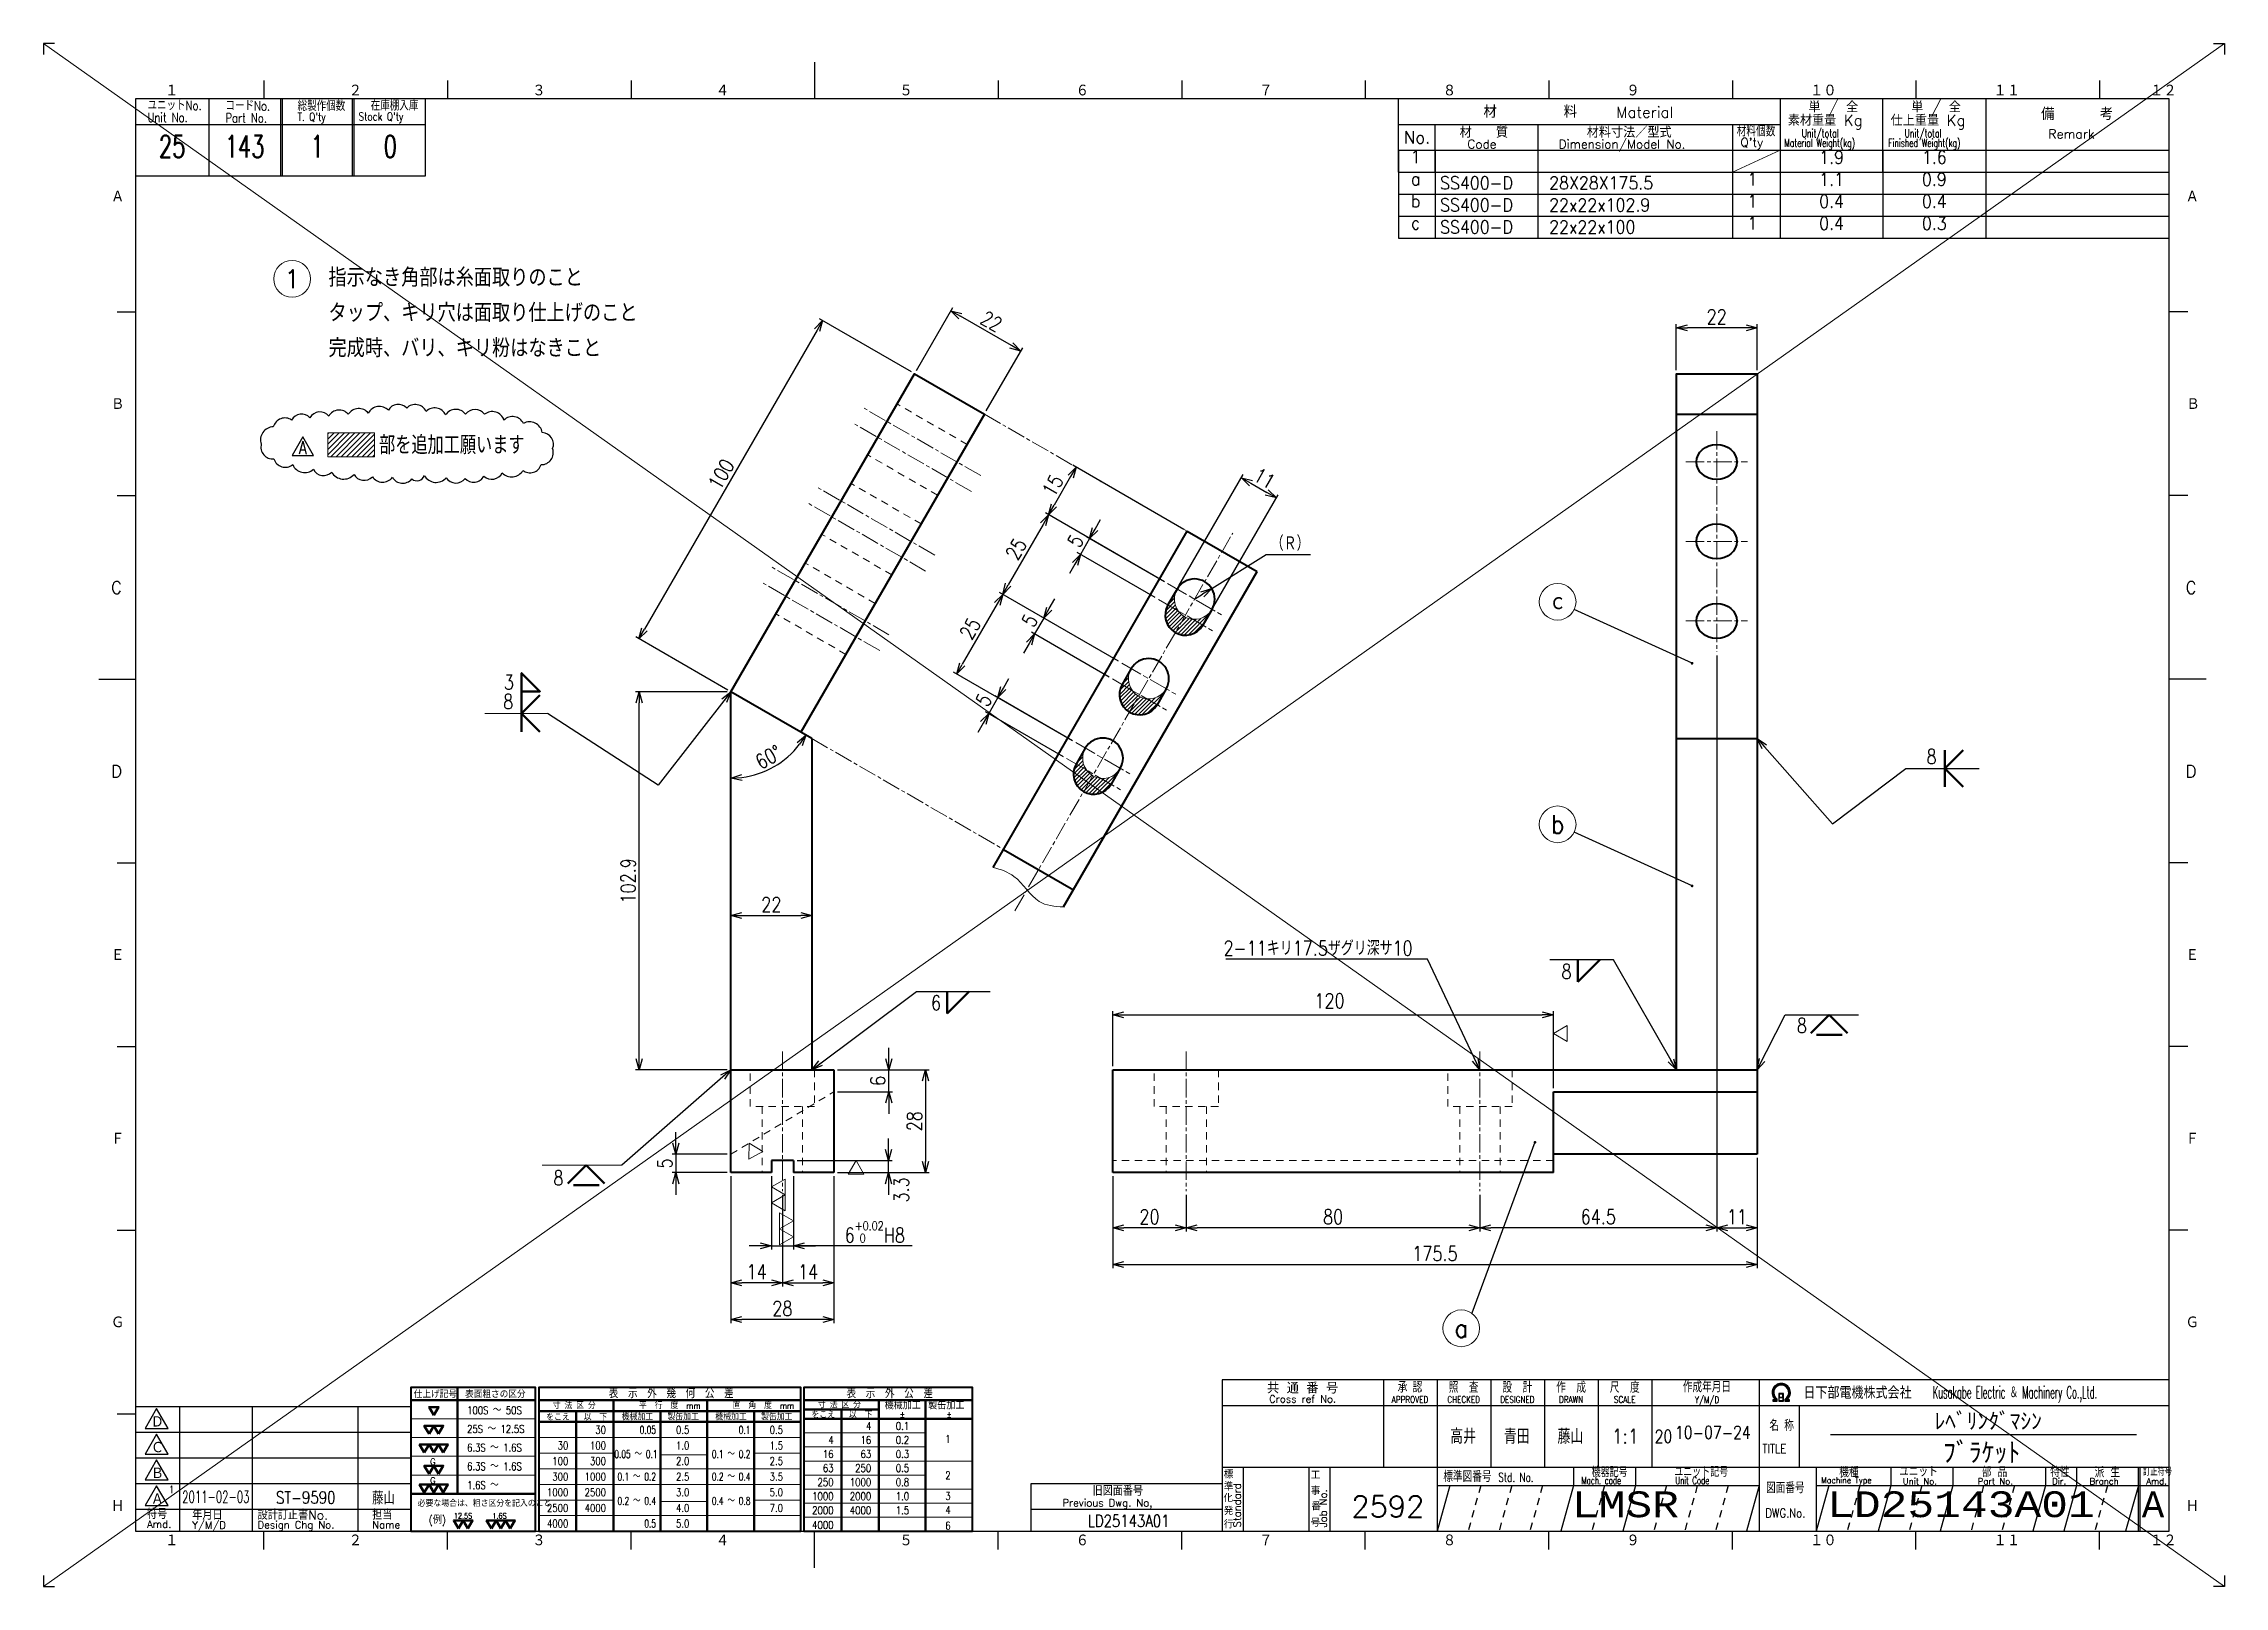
# Model space of a CAD drawing. Header units: millimetres. Extents: x 0 to 594, y 0 to 840.
# Drawn here: x 0 to 594, y 420 to 840 of the extents above; entities that cross this region are included whole.
import ezdxf
from ezdxf.enums import TextEntityAlignment as Align

# ---------------------------------------------------------------- set-up
doc = ezdxf.new("R2010")
doc.units = ezdxf.units.MM
for name, pattern in [('AM_ISO08W050x2', [9, 6, -0.75, 1.5, -0.75]), ('GEN3A', [3.5, 2, -1.5]), ('GEN7A', [7.5, 5, -0.75, 1, -0.75]), ('HIDDEN2', [3.5, 2, -1.5])]:
    doc.linetypes.add(name, pattern=pattern)
doc.layers.get('0').update_dxf_attribs({"linetype": 'CONTINUOUS', "lineweight": 20})
doc.layers.get('DEFPOINTS').update_dxf_attribs({"linetype": 'CONTINUOUS'})
for name, color, linetype, lineweight in [('2', 5, 'CONTINUOUS', 40), ('3A', 6, 'HIDDEN2', 20), ('4', 3, 'CONTINUOUS', 13), ('5', 3, 'CONTINUOUS', 13), ('6', 7, 'CONTINUOUS', 50), ('7A', 4, 'GEN7A', 13), ('8', 1, 'CONTINUOUS', 13), ('9', 3, 'HIDDEN2', 13)]:
    doc.layers.add(name, color=color, linetype=linetype, lineweight=lineweight)
doc.layers.add('RAHM2', color=1, linetype='CONTINUOUS')
doc.layers.add('RAHM3', color=52, linetype='CONTINUOUS')
doc.styles.add('DIMENSION', font='monotxt.shx', dxfattribs={"bigfont": 'bigfont.shx'})
doc.styles.get("Standard").update_dxf_attribs({"font": 'romans.shx', "width": 0.8, "bigfont": 'extfont2.shx'})
doc.dimstyles.new('GEN-ISO', dxfattribs={"dimtxt": 4, "dimasz": 3, "dimexe": 1, "dimexo": 1, "dimgap": 1, "dimtad": 3, "dimrnd": 0.01, "dimdsep": 46, "dimtxsty": 'Standard', "dimblk": 'OPEN30', "dimcen": 0, "dimclrt": 7, "dimadec": 3, "dimazin": 2, "dimtp": 0.1, "dimtm": 0.1, "dimtfac": 0.6, "dimtmove": 2, "dimatfit": 3, "dimldrblk": 'OPEN30', "dimfxl": 1, "dimarcsym": 0})
doc.dimstyles.new('GEN-ISO$0', dxfattribs={"dimtxt": 4, "dimasz": 3, "dimexe": 1, "dimexo": 1, "dimgap": 1, "dimtad": 3, "dimrnd": 0.01, "dimdsep": 46, "dimtxsty": 'Standard', "dimblk": 'OPEN30', "dimcen": 0, "dimclrt": 7, "dimazin": 2, "dimtp": 0.1, "dimtm": 0.1, "dimtfac": 0.6, "dimtmove": 2, "dimatfit": 3, "dimldrblk": 'OPEN30', "dimfxl": 1, "dimarcsym": 0})
doc.dimstyles.new('GEN-ISO$4', dxfattribs={"dimtxt": 4, "dimasz": 3, "dimexe": 1, "dimexo": 1, "dimgap": 1, "dimtad": 1, "dimtoh": 1, "dimrnd": 0.01, "dimdsep": 46, "dimtxsty": 'Standard', "dimblk": 'OPEN30', "dimcen": 0, "dimclrt": 7, "dimazin": 2, "dimtp": 0.1, "dimtm": 0.1, "dimtfac": 0.6, "dimtofl": 0, "dimtmove": 0, "dimatfit": 2, "dimldrblk": 'OPEN30', "dimfxl": 1, "dimarcsym": 0})

msp = doc.modelspace()

# ---------------------------------------------------------------- texts
at = {"layer": '5', "color": 52, "char_height": 4}
for s, insert, attachment_point in [('2-11キリ17.5ザグリ深サ10', (372.901, 593.748), 6), ('高井', (383.111, 460.805), 4), ('青田', (397.736, 460.805), 4), ('藤山', (412.36, 460.805), 4)]:
    msp.add_mtext(s, dxfattribs=dict(at, insert=insert, attachment_point=attachment_point))
at = {"layer": '6'}
for s, height, width, p in [('指示なき角部は糸面取りのこと', 5, 0.9, (77.594, 773.821)), ('タップ、キリ穴は面取り仕上げのこと', 5, 0.9, (77.594, 764.221)), ('完成時、バリ、キリ粉はなきこと', 5, 0.9, (77.594, 754.621)), ('3', 4, 0.8, (125.366, 664.137)), ('8', 4, 0.8, (125.175, 658.89)), ('8', 4, 0.8, (512.868, 643.89)), ('8', 4, 0.8, (413.439, 585.416)), ('6', 4, 0.8, (241.702, 576.824)), ('8', 4, 0.8, (477.566, 570.708)), ('8', 4, 0.8, (138.861, 529.182))]:
    msp.add_text(s, height=height, dxfattribs=dict(at, width=width)).set_placement(p)
at = {"layer": '6', "color": 7, "lineweight": 50, "attachment_point": 1}
for s, width, insert, char_height in [('A', 2.39192, (69.507, 731.748), 3.5), ('1', 2.28089, (34.192, 447.349), 2)]:
    msp.add_mtext_dynamic_manual_height_columns(s, width=width, gutter_width=17.5, heights=[0], dxfattribs=dict(at, insert=insert, char_height=char_height))
at = {"layer": '6', "color": 7, "insert": (91.382, 733.214), "char_height": 5, "attachment_point": 1}
msp.add_mtext_dynamic_manual_height_columns('部を追加工願います', width=63.51384, gutter_width=25, heights=[0], dxfattribs=at)

# ---------------------------------------------------------------- blocks, each defined once
blk = doc.blocks.new('1A2ﾌﾞﾋﾝ')
at = {"layer": 'RAHM2', "color": 5, "linetype": 'Continuous'}
for p, q in [((3, 420), (0, 420)), ((0, 420), (0, 417)), ((591, 420), (594, 420)), ((594, 420), (594, 417)), ((60, 410), (60, 405)), ((110, 410), (110, 405)), ((160, 410), (160, 405)), ((210, 415), (210, 405)), ((260, 410), (260, 405)), ((310, 410), (310, 405)), ((360, 410), (360, 405)), ((410, 410), (410, 405)), ((460, 410), (460, 405)), ((510, 410), (510, 405)), ((560, 410), (560, 405)), ((579, 405), (25, 405)), ((25, 405), (25, 15)), ((104, 384), (104, 405)), ((579, 15), (579, 405)), ((25, 384), (64.5, 384)), ((64.5, 384), (104, 384)), ((20, 347), (25, 347)), ((584, 347), (579, 347)), ((584, 347), (579, 347)), ((20, 297), (25, 297)), ((584, 297), (579, 297)), ((584, 297), (579, 297)), ((15, 247), (25, 247)), ((589, 247), (579, 247)), ((589, 247), (579, 247)), ((20, 197), (25, 197)), ((584, 197), (579, 197)), ((584, 197), (579, 197)), ((20, 147), (25, 147)), ((584, 147), (579, 147)), ((584, 147), (579, 147)), ((20, 97), (25, 97)), ((584, 97), (579, 97)), ((584, 97), (579, 97)), ((20, 47), (25, 47)), ((25, 15), (579, 15)), ((60, 10), (60, 15)), ((110, 10), (110, 15)), ((160, 10), (160, 15)), ((210, 5), (210, 15)), ((260, 10), (260, 15)), ((310, 10), (310, 15)), ((360, 10), (360, 15)), ((410, 10), (410, 15)), ((460, 10), (460, 15)), ((510, 10), (510, 15)), ((560, 10), (560, 15)), ((0, 3), (0, 0)), ((0, 0), (3, 0)), ((594, 0), (591, 0)), ((594, 3), (594, 0))]:
    blk.add_line(p, q, dxfattribs=at)
at = {"layer": 'RAHM2', "color": 7, "linetype": 'Continuous'}
for p, q in [((45, 405), (45, 384)), ((64.5, 405), (64.5, 384)), ((65, 405), (65, 384)), ((84, 405), (84, 384)), ((84.5, 405), (84.5, 384)), ((369, 385), (369, 405)), ((473, 405), (473, 385)), ((501, 385), (501, 405)), ((529, 405), (529, 385)), ((25, 398), (64.5, 398)), ((64.5, 398), (104, 398)), ((369, 398), (473, 398)), ((379, 385), (379, 398)), ((407, 398), (407, 385)), ((460, 398), (460, 385)), ((369, 391), (579, 391)), ((369, 385), (579, 385)), ((364.93, 56.26), (364.93, 32.42)), ((379.55, 56.26), (379.55, 15)), ((394.18, 56.26), (394.18, 32.42)), ((408.8, 56.26), (408.8, 32.42)), ((423.43, 56.26), (423.43, 32.42)), ((438.05, 56.26), (438.05, 32.42)), ((467.3, 56.26), (467.3, 15)), ((25, 49), (100, 49)), ((37, 49), (37, 15)), ((56.8, 49), (56.8, 15)), ((85.6, 49), (85.6, 15)), ((100, 15), (100, 49)), ((321.05, 49.26), (579, 49.26)), ((438.05, 49.26), (438.05, 32.42)), ((467.3, 49.26), (467.3, 49.26)), ((478.17, 49.26), (478.17, 32.42)), ((25, 42), (100, 42)), ((25, 35), (100, 35)), ((321.05, 32.42), (579, 32.42)), ((326.77, 32.42), (326.77, 15)), ((344.59, 32.42), (344.59, 15)), ((350.3, 32.42), (350.3, 15)), ((416.73, 32.42), (416.73, 27.42)), ((433.59, 32.42), (433.59, 27.42)), ((482.82, 32.42), (482.82, 15)), ((503.15, 32.42), (503.15, 27.42)), ((520, 32.42), (520, 27.42)), ((545.29, 32.42), (545.29, 27.42)), ((553.72, 32.42), (553.72, 27.42)), ((570.57, 15), (570.57, 32.42)), ((571.07, 15), (571.07, 32.42)), ((25, 28), (100, 28)), ((269, 28), (321.05, 28)), ((269, 15), (269, 28)), ((379.55, 27.42), (467.3, 27.42)), ((482.82, 27.42), (579, 27.42)), ((25, 21), (100, 21)), ((269, 21), (321.05, 21))]:
    blk.add_line(p, q, dxfattribs=at)
at = {"layer": 'RAHM2', "color": 3, "linetype": 'Continuous'}
for p, q in [((486.73, 41.35), (570.03, 41.35)), ((383.02, 27.42), (379.55, 15)), ((416.73, 27.42), (413.26, 15)), ((433.59, 27.42), (430.12, 15)), ((467.3, 27.42), (463.83, 15)), ((503.15, 27.42), (499.68, 15)), ((520, 27.42), (516.54, 15)), ((545.29, 27.42), (541.82, 15)), ((553.72, 27.42), (550.25, 15))]:
    blk.add_line(p, q, dxfattribs=at)
at = {"layer": 'RAHM2', "color": 3, "linetype": 'GEN3A'}
for p, q in [((391.44, 27.42), (387.98, 15)), ((399.87, 27.42), (396.41, 15)), ((408.3, 27.42), (404.84, 15)), ((425.16, 27.42), (421.69, 15)), ((442.01, 27.42), (438.55, 15)), ((450.44, 27.42), (446.98, 15)), ((458.87, 27.42), (455.41, 15)), ((494.72, 27.42), (491.25, 15)), ((511.57, 27.42), (508.11, 15)), ((528.43, 27.42), (524.97, 15)), ((536.86, 27.42), (533.39, 15)), ((562.14, 27.42), (558.68, 15))]:
    blk.add_line(p, q, dxfattribs=at)
at = {"layer": 'RAHM2', "color": 5, "linetype": 'Continuous'}
blk.add_lwpolyline([(579, 56.26), (321.05, 56.26), (321.05, 15)], dxfattribs=at)
at = {"layer": 'RAHM2', "color": 7, "linetype": 'Continuous'}
for points in [[(30.79, 48.41), (27.65, 42.97), (33.92, 42.97)], [(30.79, 41.41), (27.65, 35.97), (33.92, 35.97)], [(30.79, 34.41), (27.65, 28.97), (33.92, 28.97)], [(30.79, 27.41), (27.65, 21.97), (33.92, 21.97)]]:
    blk.add_lwpolyline(points, close=True, dxfattribs=at)
for points in [[(471.02, 50.4), (472.22, 50.4), (472.22, 51.01)], [(471.02, 50.58), (471.97, 50.58), (471.97, 50.91)], [(471.72, 50.82), (471.72, 50.75), (471.02, 50.75), (471.02, 50.4)], [(472.62, 52.51), (472.62, 50.4), (473.92, 50.4), (473.92, 52.51), (472.62, 52.51)], [(472.77, 52.36), (472.77, 51.53), (473.77, 51.53), (473.77, 52.36), (472.77, 52.36)], [(473.77, 51.38), (473.77, 50.55), (472.77, 50.55), (472.77, 51.38), (473.77, 51.38)], [(474.32, 50.98), (474.32, 50.4), (475.58, 50.4), (475.58, 50.75), (474.85, 50.75), (474.85, 50.8)], [(474.57, 50.87), (474.57, 50.58), (475.58, 50.58)]]:
    blk.add_lwpolyline(points, dxfattribs=at)
at = {"layer": 'RAHM2', "color": 3, "linetype": 'Continuous'}
for points in [[(486.29, 27.42), (482.82, 15)], [(570.57, 27.42), (570.57, 27.42), (567.11, 15)]]:
    blk.add_lwpolyline(points, dxfattribs=at)
at = {"layer": 'RAHM2', "color": 7, "linetype": 'Continuous'}
for radius, start, end in [(2.5, 308.27062, 230.89517), (2.28, 303.99488, 234.40132), (2.06, 299.8294, 238.47562)]:
    blk.add_arc((473.3, 52.76), radius, start, end, dxfattribs=at)
for s, height, width, p in [('ユニットNo.', 2.5, 0.8, (28.29, 401.92)), ('コードNo.', 2.5, 0.8, (49.52, 401.81)), ('総製作個数', 2.5, 0.8, (69.17, 401.72)), ('在庫棚入庫', 2.5, 0.8, (89.08, 401.82)), ('Unit No.', 2.5, 0.8, (28.29, 398.64)), ('Part No.', 2.5, 0.8, (49.52, 398.53)), ("T. Q'ty", 2.2, 0.8, (69.17, 398.96)), ("Stock Q'ty", 2.2, 0.8, (85.8, 399.06)), ('材料個数', 3, 0.8, (461.16, 394.75)), ('Material Weight(kg)', 2.2, 0.68, (474.1, 391.86)), ('Unit/total', 2.2, 0.7, (478.86, 394.49)), ('Finished Weight(kg)', 2.2, 0.68, (502.46, 391.86)), ('Unit/total', 2.2, 0.7, (506.86, 394.49)), ('作成年月日', 3, 0.7, (446.49, 52.82)), ('Kusakabe Electric ＆ Machinery Co.,Ltd.', 3.3108, 0.5, (514.56, 51.19)), ('Y/M/D', 1.8, 0.8, (449.79, 49.87)), ('20', 3.5, 0.8, (438.81, 39.08)), ('名 称', 3, 0.7, (470.06, 42.33)), ('TITLE', 2.5, 0.8, (468.18, 36.25)), ('標準図番号', 3, 0.7, (381.26, 28.44)), ('Std. No.', 2.5, 0.7, (396.23, 28.44)), ('Mach. code', 2, 0.7, (418.86, 27.83)), ('機器記号', 2.5, 0.7, (421.65, 29.77)), ('ユニット記号', 2.5, 0.7, (444.14, 29.85)), ('Unit Code', 2, 0.7, (444.45, 27.83)), ('Machine Type', 1.7, 0.9, (484.15, 28.05)), ('訂正符号', 2, 0.7, (571.87, 30.16)), ('図面番号', 3, 0.7, (469.15, 25.37))]:
    blk.add_text(s, height=height, dxfattribs=dict(at, width=width)).set_placement(p)
at = {"layer": 'RAHM2', "color": 5, "linetype": 'Continuous'}
for s, height, p in [('１', 3.31, (33.1, 405.6)), ('２', 3.31, (83.1, 405.6)), ('３', 3.31, (133.1, 405.6)), ('４', 3.31, (183.1, 405.6)), ('５', 3.31, (233.1, 405.6)), ('６', 3.31, (281.11, 405.6)), ('７', 3.31, (331.11, 405.6)), ('８', 3.31, (381.11, 405.6)), ('９', 3.31, (431.11, 405.6)), ('１０', 3.311, (481.11, 405.6)), ('１１', 3.311, (531.11, 405.6)), ('１２', 3.311, (573.72, 405.6)), ('Ａ', 3.31, (18.36, 376.71)), ('Ａ', 3.31, (583.43, 376.71)), ('Ｂ', 3.31, (18.36, 320.24)), ('Ｂ', 3.31, (583.65, 320.24)), ('C', 3.31, (18.36, 270.24)), ('C', 3.31, (583.43, 270.24)), ('D', 3.31, (18.36, 220.24)), ('D', 3.31, (583.43, 220.24)), ('Ｅ', 3.31, (18.36, 170.24)), ('Ｅ', 3.31, (583.43, 170.24)), ('Ｆ', 3.31, (18.36, 120.24)), ('Ｆ', 3.31, (583.43, 120.24)), ('Ｇ', 3.31, (18.36, 70.24)), ('Ｇ', 3.31, (583.43, 70.24)), ('Ｈ', 3.31, (18.36, 20.24)), ('Ｈ', 3.31, (583.43, 20.24)), ('１', 3.31, (33.1, 10.87)), ('２', 3.31, (83.1, 10.87)), ('３', 3.31, (133.1, 10.87)), ('４', 3.31, (183.1, 10.87)), ('５', 3.31, (233.1, 10.87)), ('６', 3.31, (281.11, 10.87)), ('７', 3.31, (331.11, 10.87)), ('８', 3.31, (381.11, 10.87)), ('９', 3.31, (431.11, 10.87)), ('１０', 3.311, (481.11, 10.87)), ('１１', 3.311, (531.11, 10.87)), ('１２', 3.311, (573.72, 10.87))]:
    blk.add_text(s, height=height, dxfattribs=at).set_placement(p)
at = {"layer": 'RAHM2', "color": 7, "linetype": 'Continuous'}
for s, height, p in [('単 / 全', 3, (480.71, 401.26)), ('単 / 全', 3, (508.71, 401.26)), ('材\u3000\u3000\u3000\u3000\u3000料', 3.311, (392.18, 399.82)), ('Material', 3, (428.34, 399.82)), ('素材重量 Kg', 3, (475.08, 397.63)), ('仕上重量 Kg', 3, (503.08, 397.63)), ('備     考', 3.311, (544.08, 399.21)), ('No.', 3.311, (370.5, 392.82)), ('材\u3000\u3000質', 3, (385.68, 394.39)), ('Code', 2.4, (387.82, 391.45)), ('Dimension/Model No.', 2.4, (412.65, 391.45)), ('材料寸法／型式', 3, (420.33, 394.39)), ("Q'ty", 2.4, (462.19, 391.93)), ('Remark', 2.5, (546.03, 394.16)), ('Ｄ', 3.2, (29.23, 43.2)), ('Ｃ', 3.2, (29.23, 36.2)), ('Ｂ', 3.2, (29.23, 29.2)), ('標', 2, (321.44, 29.43)), ('工', 2, (345.15, 29.24)), ('機種', 2.4, (489.08, 29.76)), ('ユニット', 2.4, (505.39, 29.96)), ('部 品', 2.4, (527.93, 29.79)), ('特性', 2.4, (546.55, 29.78)), ('派 生', 2.4, (558.65, 29.72)), ('Ａ', 3.2, (29.23, 22.2)), ('Previous Dwg. No,', 2, (277.5, 21.75)), ('旧図面番号', 2.5, (285.71, 24.69)), ('化', 2, (321.37, 22.95)), ('準', 2, (321.47, 26.11)), ('事', 2, (345.17, 24.92)), ('Unit No.', 1.7, (506.39, 27.76)), ('Part No.', 1.7, (526.81, 27.76)), ('Dir.', 1.7, (547.09, 27.76)), ('Branch', 1.7, (557.28, 27.76)), ('Amd.', 1.7, (572.74, 27.76)), ('Amd.', 2, (28.17, 15.93)), ('符号', 2.5, (28.17, 18.37)), ('Y/M/D', 2, (40.49, 15.7)), ('年月日', 2.5, (40.49, 18.14)), ('設計訂正書No.', 2.5, (58.29, 18.18)), ('Design Chg No.', 2, (58.29, 15.75)), ('担当', 2.5, (89.5, 18.18)), ('行', 2, (321.46, 15.82)), ('発', 2, (321.46, 19.47)), ('号', 2, (345.11, 16.28)), ('番', 2, (345.31, 20.76)), ('Name', 2, (89.5, 15.75))]:
    blk.add_text(s, height=height, dxfattribs=at).set_placement(p)
for s, height, p in [('共 通 番 号', 3, (342.93, 54.14)), ('Cross ref No.', 2, (342.93, 51.01))]:
    blk.add_text(s, height=height, dxfattribs=at).set_placement(p, align=Align.MIDDLE)
for s, height, width, p in [('承 認', 3, 0.7, (372.18, 54.35)), ('照  査', 3, 0.7, (386.8, 54.35)), ('設  計', 3, 0.7, (401.43, 54.35)), ('作  成', 3, 0.7, (416.05, 54.35)), ('尺  度', 3, 0.7, (430.67, 54.35)), ('APPROVED', 1.8, 0.8, (372.18, 50.85)), ('CHECKED', 1.8, 0.8, (386.8, 50.85)), ('DESIGNED', 1.8, 0.8, (401.43, 50.85)), ('DRAWN', 1.8, 0.8, (416.05, 50.85)), ('SCALE', 1.8, 0.8, (430.67, 50.85)), ('DWG.No.', 2.5, 0.8, (474.41, 19.96))]:
    blk.add_text(s, height=height, dxfattribs=dict(at, width=width)).set_placement(p, align=Align.MIDDLE)
at = {"layer": 'RAHM2', "color": 7, "linetype": 'Continuous', "width": 0.844147}
blk.add_text('日下部電機株式会社', height=3.311, dxfattribs=at).set_placement((479.35, 51.06), (508.79, 51.06), align=Align.FIT)
at = {"layer": 'RAHM2', "color": 7, "linetype": 'Continuous'}
for s, p in [('Standard', (326.07, 16.05)), ('Job No.', (349.5, 16.05))]:
    blk.add_text(s, height=2, rotation=90, dxfattribs=at).set_placement(p)
at = {"layer": 'RAHM2', "color": 5, "linetype": 'Continuous', "width": 0.7}
for tag, p in [('HEADER3', (35, 392.01)), ('HEADER4', (54.75, 392)), ('HEADER15', (74.49, 392)), ('HEADER16', (94.43, 392))]:
    blk.add_attdef(tag, text='', height=6, dxfattribs=at).set_placement(p, align=Align.MIDDLE)
at = {"layer": 'RAHM2', "color": 7, "linetype": 'Continuous'}
blk.add_attdef('HEADER5', text='', height=2.5, dxfattribs=at).set_placement((63.69, 385.1), align=Align.BOTTOM_RIGHT)
for tag, height, width, p in [('HEADER1', 5, 0.9, (528.12, 45.15)), ('HEADER25', 3.2, 0.63, (46.91, 45.38)), ('HEADER23', 3.33, 0.8, (71.4, 45.2)), ('HEADER24', 3.5, 0.8, (92.57, 45.22)), ('HEADER7', 5, 0.8, (343.38, 40.8)), ('GEN-TITLE-SCA', 4, 0.85, (430.79, 40.85)), ('HEADER22', 3.2, 0.63, (46.91, 38.38)), ('HEADER20', 3.33, 0.8, (71.4, 38.2)), ('HEADER21', 3.5, 0.8, (92.57, 38.22)), ('HEADER2', 6, 0.9, (527.89, 36.68)), ('HEADER19', 3.2, 0.63, (46.91, 31.38)), ('HEADER17', 3.33, 0.8, (71.4, 31.2)), ('HEADER18', 3.5, 0.8, (92.57, 31.22)), ('HEADER11', 3.2, 0.63, (46.91, 24.38)), ('HEADER9', 3.33, 0.8, (71.4, 24.2)), ('HEADER10', 3.5, 0.8, (92.57, 24.22)), ('HEADER14', 3.31, 0.8, (295.54, 17.82))]:
    blk.add_attdef(tag, text='', height=height, dxfattribs=dict(at, width=width)).set_placement(p, align=Align.MIDDLE)
at = {"layer": 'RAHM2', "color": 7, "linetype": 'Continuous', "width": 0.8}
blk.add_attdef('GEN-TITLE-DAT', text='', height=3.5, dxfattribs=at).set_placement((444.35, 39.1), align=Align.BOTTOM_LEFT)
at = {"layer": 'RAHM2', "color": 5, "linetype": 'Continuous'}
blk.add_attdef('HEADER6', text='', height=5.8, dxfattribs=at).set_placement((376.09, 17.1), align=Align.BOTTOM_RIGHT)
at = {"layer": 'RAHM2', "color": 5, "linetype": 'Continuous', "style": 'DIMENSION', "width": 1.2}
for tag, p in [('HEADER13', (382.56, 16.75)), ('HEADER12', (416.26, 16.72)), ('GEN-TITLE-DWG', (485.79, 16.74))]:
    blk.add_attdef(tag, text='', height=7.02, dxfattribs=at).set_placement(p, align=Align.BOTTOM_LEFT)
at = {"layer": 'RAHM2', "color": 5, "linetype": 'Continuous', "style": 'DIMENSION'}
blk.add_attdef('HEADER8', text='', height=7.02, dxfattribs=at).set_placement((577.6, 16.71), align=Align.BOTTOM_RIGHT)
blk = doc.blocks.new('STDBUHIN')
at = {"color": 7}
for p, q in [((0, 0), (0, -6)), ((10, 0), (10, -6)), ((38, 0), (38, -6)), ((91, 0), (91, -6)), ((104, 0), (104, -6)), ((132, 0), (132, -6)), ((160, 0), (160, -6)), ((0, -6), (210, -6))]:
    blk.add_line(p, q, dxfattribs=at)
at = {"layer": 'RAHM3', "color": 7, "width": 0.9}
for tag, p in [('1GENST', (4.710911, -4.609434)), ('4GENST', (96.434633, -4.658422)), ('5GENST', (118, -4.729)), ('6GENST', (146, -4.729))]:
    blk.add_attdef(tag, text='', height=3.5, dxfattribs=at).set_placement(p, align=Align.BOTTOM_CENTER)
at = {"layer": 'RAHM3', "color": 7}
for tag, p, width in [('2GENST', (11.373533, -4.658422), 0.8), ('3GENST', (41.070972, -4.658422), 0.8), ('7GENST', (162.759538, -4.671383), 0.9)]:
    blk.add_attdef(tag, p, '', height=3.5, dxfattribs=dict(at, width=width))
blk = doc.blocks.new('GENBALLOON1')
blk.add_circle((0, 0), 5)
at = {"flags": 1}
blk.add_attdef('GEN_PARENT', text='', height=2.5, dxfattribs=at).set_placement((0, 0), align=Align.MIDDLE)
blk.add_attdef('REF_NO', text='', height=3.5).set_placement((0, 0), align=Align.MIDDLE)
at = {"color": 7, "flags": 1}
for tag, p in [('5GENINF', (6.43, 0.96)), ('6GENINF', (6.43, 0.63)), ('7GENINF', (6.43, 0.3)), ('8GENINF', (6.43, -0.04)), ('9GENINF', (6.43, -0.37)), ('3GENINF', (6.43, -2.34)), ('4GENINF', (6.43, -2.67)), ('20GENINF', (6.43, -4.7)), ('21GENINF', (6.43, -5.04)), ('22GENINF', (6.43, -5.37)), ('10GENINF', (6.43, -0.7)), ('11GENINF', (6.43, -1)), ('12GENINF', (6.43, -1.34)), ('13GENINF', (6.43, -1.67)), ('14GENINF', (6.43, -2)), ('15GENINF', (6.43, -3)), ('16GENINF', (6.43, -3.34)), ('17GENINF', (6.43, -3.7)), ('18GENINF', (6.43, -4.04)), ('19GENINF', (6.43, -4.37))]:
    blk.add_attdef(tag, p, '', height=0.2, dxfattribs=at)
blk = doc.blocks.new('_Open30')
at = {"color": 0, "linetype": 'ByBlock', "lineweight": -2}
for p, q in [((-1, 0.27), (0, 0)), ((0, 0), (-1, -0.27)), ((0, 0), (-1, 0))]:
    blk.add_line(p, q, dxfattribs=at)
blk = doc.blocks.new('*D39')
at = {"layer": '5', "color": 0, "lineweight": -2, "transparency": 16777216}
for p, q in [((466.72, 536.63), (466.72, 506.63)), ((291.22, 531.63), (291.22, 506.63)), ((294.22, 507.63), (463.72, 507.63))]:
    blk.add_line(p, q, dxfattribs=at)
at = {"layer": 'DEFPOINTS', "color": 0, "transparency": 16777216}
for p in [(466.72, 537.63), (291.22, 532.63), (466.72, 507.63)]:
    blk.add_point(p, dxfattribs=at)
at = {"layer": '5', "color": 0, "lineweight": -2, "transparency": 16777216, "xscale": 3, "yscale": 3, "zscale": 3, "rotation": 180}
blk.add_blockref('_Open30', (291.22, 507.63), dxfattribs=at)
at = {"layer": '5', "color": 0, "lineweight": -2, "transparency": 16777216, "xscale": 3, "yscale": 3, "zscale": 3}
blk.add_blockref('_Open30', (466.72, 507.63), dxfattribs=at)
at = {"layer": '5', "color": 7, "transparency": 16777216, "insert": (378.97, 510.63), "char_height": 4, "attachment_point": 5}
blk.add_mtext('175.5', dxfattribs=at)
blk = doc.blocks.new('*D40')
at = {"layer": '5', "color": 0, "lineweight": -2, "transparency": 16777216}
for p, q in [((311.22, 526.63), (311.22, 516.63)), ((391.22, 526.63), (391.22, 516.63)), ((388.22, 517.63), (314.22, 517.63))]:
    blk.add_line(p, q, dxfattribs=at)
at = {"layer": 'DEFPOINTS', "color": 0, "transparency": 16777216}
for p in [(311.22, 527.63), (391.22, 527.63), (311.22, 517.63)]:
    blk.add_point(p, dxfattribs=at)
at = {"layer": '5', "color": 0, "lineweight": -2, "transparency": 16777216, "xscale": 3, "yscale": 3, "zscale": 3, "rotation": 180}
blk.add_blockref('_Open30', (311.22, 517.63), dxfattribs=at)
at = {"layer": '5', "color": 0, "lineweight": -2, "transparency": 16777216, "xscale": 3, "yscale": 3, "zscale": 3}
blk.add_blockref('_Open30', (391.22, 517.63), dxfattribs=at)
at = {"layer": '5', "color": 7, "transparency": 16777216, "insert": (351.22, 520.63), "char_height": 4, "attachment_point": 5}
blk.add_mtext('80', dxfattribs=at)
blk = doc.blocks.new('*D41')
at = {"layer": '5', "color": 0, "lineweight": -2, "transparency": 16777216}
for p, q in [((291.22, 561.63), (291.22, 576.63)), ((411.22, 555.63), (411.22, 576.63)), ((294.22, 575.63), (408.22, 575.63))]:
    blk.add_line(p, q, dxfattribs=at)
at = {"layer": 'DEFPOINTS', "color": 0, "transparency": 16777216}
for p in [(411.22, 575.63), (291.22, 560.63), (411.22, 554.63)]:
    blk.add_point(p, dxfattribs=at)
at = {"layer": '5', "color": 0, "lineweight": -2, "transparency": 16777216, "xscale": 3, "yscale": 3, "zscale": 3, "rotation": 180}
blk.add_blockref('_Open30', (291.22, 575.63), dxfattribs=at)
at = {"layer": '5', "color": 0, "lineweight": -2, "transparency": 16777216, "xscale": 3, "yscale": 3, "zscale": 3}
blk.add_blockref('_Open30', (411.22, 575.63), dxfattribs=at)
at = {"layer": '5', "color": 7, "transparency": 16777216, "insert": (350.25, 579.43), "char_height": 4, "attachment_point": 5}
blk.add_mtext('120', dxfattribs=at)
blk = doc.blocks.new('*D42')
at = {"layer": '5', "color": 0, "lineweight": -2, "transparency": 16777216}
for p, q in [((186.22, 663.52), (161.22, 663.52)), ((162.22, 563.63), (162.22, 660.52)), ((186.22, 560.63), (161.22, 560.63))]:
    blk.add_line(p, q, dxfattribs=at)
at = {"layer": 'DEFPOINTS', "color": 0, "transparency": 16777216}
for p in [(162.22, 663.52), (187.22, 663.52), (187.22, 560.63)]:
    blk.add_point(p, dxfattribs=at)
at = {"layer": '5', "color": 0, "lineweight": -2, "transparency": 16777216, "xscale": 3, "yscale": 3, "zscale": 3}
for p, rotation in [((162.22, 663.52), 90), ((162.22, 560.63), 270)]:
    blk.add_blockref('_Open30', p, dxfattribs=dict(at, rotation=rotation))
at = {"layer": '5', "color": 7, "transparency": 16777216, "insert": (159.22, 612.08), "char_height": 4, "attachment_point": 5, "rotation": 90}
blk.add_mtext('102.9', dxfattribs=at)
blk = doc.blocks.new('*D43')
at = {"layer": '5', "color": 0, "lineweight": -2, "transparency": 16777216}
for p, q in [((216.22, 560.63), (241.22, 560.63)), ((240.22, 557.63), (240.22, 535.63)), ((216.22, 532.63), (241.22, 532.63))]:
    blk.add_line(p, q, dxfattribs=at)
at = {"layer": 'DEFPOINTS', "color": 0, "transparency": 16777216}
for p in [(215.22, 560.63), (215.22, 532.63), (240.22, 532.63)]:
    blk.add_point(p, dxfattribs=at)
at = {"layer": '5', "color": 0, "lineweight": -2, "transparency": 16777216, "xscale": 3, "yscale": 3, "zscale": 3}
for p, rotation in [((240.22, 560.63), 90), ((240.22, 532.63), 270)]:
    blk.add_blockref('_Open30', p, dxfattribs=dict(at, rotation=rotation))
at = {"layer": '5', "color": 7, "transparency": 16777216, "insert": (237.22, 546.63), "char_height": 4, "attachment_point": 5, "rotation": 90}
blk.add_mtext('28', dxfattribs=at)
blk = doc.blocks.new('*D44')
at = {"layer": '5', "color": 0, "lineweight": -2, "transparency": 16777216}
for p, q in [((230.22, 563.63), (230.22, 566.63)), ((216.22, 560.63), (231.22, 560.63)), ((230.22, 554.63), (230.22, 560.63)), ((216.22, 554.63), (231.22, 554.63)), ((230.22, 551.63), (230.22, 548.63))]:
    blk.add_line(p, q, dxfattribs=at)
at = {"layer": 'DEFPOINTS', "color": 0, "transparency": 16777216}
for p in [(215.22, 560.63), (230.22, 560.63), (215.22, 554.63)]:
    blk.add_point(p, dxfattribs=at)
at = {"layer": '5', "color": 0, "lineweight": -2, "transparency": 16777216, "xscale": 3, "yscale": 3, "zscale": 3}
for p, rotation in [((230.22, 560.63), 270), ((230.22, 554.63), 90)]:
    blk.add_blockref('_Open30', p, dxfattribs=dict(at, rotation=rotation))
at = {"layer": '5', "color": 7, "transparency": 16777216, "insert": (227.22, 557.63), "char_height": 4, "attachment_point": 5, "rotation": 90}
blk.add_mtext('6', dxfattribs=at)
blk = doc.blocks.new('*D45')
at = {"layer": '5', "color": 0, "lineweight": -2, "transparency": 16777216}
for p, q in [((187.22, 531.63), (187.22, 491.64)), ((215.22, 531.63), (215.22, 491.64)), ((212.22, 492.64), (190.22, 492.64))]:
    blk.add_line(p, q, dxfattribs=at)
at = {"layer": 'DEFPOINTS', "color": 0, "transparency": 16777216}
for p in [(187.22, 532.63), (215.22, 532.63), (187.22, 492.64)]:
    blk.add_point(p, dxfattribs=at)
at = {"layer": '5', "color": 0, "lineweight": -2, "transparency": 16777216, "xscale": 3, "yscale": 3, "zscale": 3, "rotation": 180}
blk.add_blockref('_Open30', (187.22, 492.64), dxfattribs=at)
at = {"layer": '5', "color": 0, "lineweight": -2, "transparency": 16777216, "xscale": 3, "yscale": 3, "zscale": 3}
blk.add_blockref('_Open30', (215.22, 492.64), dxfattribs=at)
at = {"layer": '5', "color": 7, "transparency": 16777216, "insert": (201.22, 495.64), "char_height": 4, "attachment_point": 5}
blk.add_mtext('28', dxfattribs=at)
blk = doc.blocks.new('*D46')
at = {"layer": '5', "color": 0, "lineweight": -2, "transparency": 16777216}
for p, q in [((187.22, 531.63), (187.22, 501.64)), ((201.22, 526.63), (201.22, 501.64)), ((198.22, 502.64), (190.22, 502.64))]:
    blk.add_line(p, q, dxfattribs=at)
at = {"layer": 'DEFPOINTS', "color": 0, "transparency": 16777216}
for p in [(187.22, 532.63), (201.22, 527.63), (187.22, 502.64)]:
    blk.add_point(p, dxfattribs=at)
at = {"layer": '5', "color": 0, "lineweight": -2, "transparency": 16777216, "xscale": 3, "yscale": 3, "zscale": 3, "rotation": 180}
blk.add_blockref('_Open30', (187.22, 502.64), dxfattribs=at)
at = {"layer": '5', "color": 0, "lineweight": -2, "transparency": 16777216, "xscale": 3, "yscale": 3, "zscale": 3}
blk.add_blockref('_Open30', (201.22, 502.64), dxfattribs=at)
at = {"layer": '5', "color": 7, "transparency": 16777216, "insert": (194.22, 505.64), "char_height": 4, "attachment_point": 5}
blk.add_mtext('14', dxfattribs=at)
blk = doc.blocks.new('*D47')
at = {"layer": '5', "color": 0, "lineweight": -2, "transparency": 16777216}
for p, q in [((172.22, 540.63), (172.22, 543.63)), ((186.22, 537.63), (171.22, 537.63)), ((172.22, 537.63), (172.22, 532.63)), ((186.22, 532.63), (171.22, 532.63)), ((172.22, 529.63), (172.22, 526.63))]:
    blk.add_line(p, q, dxfattribs=at)
at = {"layer": 'DEFPOINTS', "color": 0, "transparency": 16777216}
for p in [(187.22, 537.63), (172.22, 532.63), (187.22, 532.63)]:
    blk.add_point(p, dxfattribs=at)
at = {"layer": '5', "color": 0, "lineweight": -2, "transparency": 16777216, "xscale": 3, "yscale": 3, "zscale": 3}
for p, rotation in [((172.22, 537.63), 270), ((172.22, 532.63), 90)]:
    blk.add_blockref('_Open30', p, dxfattribs=dict(at, rotation=rotation))
at = {"layer": '5', "color": 7, "transparency": 16777216, "insert": (169.22, 535.13), "char_height": 4, "attachment_point": 5, "rotation": 90}
blk.add_mtext('5', dxfattribs=at)
blk = doc.blocks.new('*D48')
at = {"layer": '5', "color": 0, "lineweight": -2, "transparency": 16777216}
for p, q in [((215.22, 531.63), (215.22, 501.64)), ((201.22, 526.63), (201.22, 501.64)), ((204.22, 502.64), (212.22, 502.64))]:
    blk.add_line(p, q, dxfattribs=at)
at = {"layer": 'DEFPOINTS', "color": 0, "transparency": 16777216}
for p in [(215.22, 532.63), (201.22, 527.63), (215.22, 502.64)]:
    blk.add_point(p, dxfattribs=at)
at = {"layer": '5', "color": 0, "lineweight": -2, "transparency": 16777216, "xscale": 3, "yscale": 3, "zscale": 3, "rotation": 180}
blk.add_blockref('_Open30', (201.22, 502.64), dxfattribs=at)
at = {"layer": '5', "color": 0, "lineweight": -2, "transparency": 16777216, "xscale": 3, "yscale": 3, "zscale": 3}
blk.add_blockref('_Open30', (215.22, 502.64), dxfattribs=at)
at = {"layer": '5', "color": 7, "transparency": 16777216, "insert": (208.22, 505.64), "char_height": 4, "attachment_point": 5}
blk.add_mtext('14', dxfattribs=at)
blk = doc.blocks.new('*D49')
at = {"layer": '5', "color": 0, "lineweight": -2, "transparency": 16777216}
for p, q in [((198.22, 531.63), (198.22, 511.69)), ((204.22, 531.63), (204.22, 511.69)), ((195.22, 512.69), (192.22, 512.69)), ((198.22, 512.69), (204.22, 512.69)), ((198.22, 512.69), (204.22, 512.69)), ((236.61, 512.69), (204.22, 512.69)), ((207.22, 512.69), (210.22, 512.69))]:
    blk.add_line(p, q, dxfattribs=at)
at = {"layer": 'DEFPOINTS', "color": 0, "transparency": 16777216}
for p in [(198.22, 532.63), (204.22, 532.63), (204.22, 512.69)]:
    blk.add_point(p, dxfattribs=at)
at = {"layer": '5', "color": 0, "lineweight": -2, "transparency": 16777216, "xscale": 3, "yscale": 3, "zscale": 3}
blk.add_blockref('_Open30', (198.22, 512.69), dxfattribs=at)
at = {"layer": '5', "color": 0, "lineweight": -2, "transparency": 16777216, "xscale": 3, "yscale": 3, "zscale": 3, "rotation": 180}
blk.add_blockref('_Open30', (204.22, 512.69), dxfattribs=at)
at = {"layer": '5', "color": 7, "transparency": 16777216, "insert": (225.31, 516.49), "char_height": 4, "attachment_point": 5}
blk.add_mtext(' 6{\\H2.400000;\\S+0.02^  0;}H8', dxfattribs=at)
blk = doc.blocks.new('*D50')
at = {"layer": '5', "color": 0, "lineweight": -2, "transparency": 16777216}
for p, q in [((230.12, 538.93), (230.12, 541.93)), ((205.22, 535.93), (231.12, 535.93)), ((230.12, 532.63), (230.12, 535.93)), ((216.22, 532.63), (231.12, 532.63)), ((230.12, 529.63), (230.12, 526.63))]:
    blk.add_line(p, q, dxfattribs=at)
at = {"layer": 'DEFPOINTS', "color": 0, "transparency": 16777216}
for p in [(204.22, 535.93), (230.12, 535.93), (215.22, 532.63)]:
    blk.add_point(p, dxfattribs=at)
at = {"layer": '5', "color": 0, "lineweight": -2, "transparency": 16777216, "xscale": 3, "yscale": 3, "zscale": 3}
for p, rotation in [((230.12, 535.93), 270), ((230.12, 532.63), 90)]:
    blk.add_blockref('_Open30', p, dxfattribs=dict(at, rotation=rotation))
at = {"layer": '5', "color": 7, "transparency": 16777216, "insert": (233.67, 527.93), "char_height": 4, "attachment_point": 5, "rotation": 90}
blk.add_mtext('3.3', dxfattribs=at)
blk = doc.blocks.new('A$C01E92D48')
at = {"layer": '8'}
blk.add_lwpolyline([(3.8, 4.33), (0, 2.25), (3.7, 0), (3.8, 4.33)], close=True, dxfattribs=at)
blk = doc.blocks.new('*D51')
at = {"layer": '5', "color": 0, "lineweight": -2, "transparency": 16777216}
blk.add_line((190.22, 602.63), (206.22, 602.63), dxfattribs=at)
at = {"layer": 'DEFPOINTS', "color": 0, "transparency": 16777216}
for p in [(187.22, 602.63), (209.22, 602.63), (209.22, 602.63)]:
    blk.add_point(p, dxfattribs=at)
at = {"layer": '5', "color": 0, "lineweight": -2, "transparency": 16777216, "xscale": 3, "yscale": 3, "zscale": 3, "rotation": 180}
blk.add_blockref('_Open30', (187.22, 602.63), dxfattribs=at)
at = {"layer": '5', "color": 0, "lineweight": -2, "transparency": 16777216, "xscale": 3, "yscale": 3, "zscale": 3}
blk.add_blockref('_Open30', (209.22, 602.63), dxfattribs=at)
at = {"layer": '5', "color": 7, "transparency": 16777216, "insert": (198.22, 605.63), "char_height": 4, "attachment_point": 5}
blk.add_mtext('22', dxfattribs=at)
blk = doc.blocks.new('*D52')
at = {"layer": '5', "color": 0, "lineweight": -2, "transparency": 16777216}
for p, q in [((291.22, 531.63), (291.22, 516.63)), ((311.22, 526.63), (311.22, 516.63)), ((308.22, 517.63), (294.22, 517.63))]:
    blk.add_line(p, q, dxfattribs=at)
at = {"layer": 'DEFPOINTS', "color": 0, "transparency": 16777216}
for p in [(291.22, 532.63), (311.22, 527.63), (291.22, 517.63)]:
    blk.add_point(p, dxfattribs=at)
at = {"layer": '5', "color": 0, "lineweight": -2, "transparency": 16777216, "xscale": 3, "yscale": 3, "zscale": 3, "rotation": 180}
blk.add_blockref('_Open30', (291.22, 517.63), dxfattribs=at)
at = {"layer": '5', "color": 0, "lineweight": -2, "transparency": 16777216, "xscale": 3, "yscale": 3, "zscale": 3}
blk.add_blockref('_Open30', (311.22, 517.63), dxfattribs=at)
at = {"layer": '5', "color": 7, "transparency": 16777216, "insert": (301.22, 520.63), "char_height": 4, "attachment_point": 5}
blk.add_mtext('20', dxfattribs=at)
blk = doc.blocks.new('*D53')
at = {"layer": '5', "color": 0, "lineweight": -2, "transparency": 16777216}
for p, q in [((237.72, 750.99), (247.64, 768.17)), ((263.59, 757.8), (249.74, 765.8)), ((256.77, 739.99), (266.69, 757.17))]:
    blk.add_line(p, q, dxfattribs=at)
at = {"layer": 'DEFPOINTS', "color": 0, "transparency": 16777216}
for p in [(247.14, 767.3), (237.22, 750.12), (256.27, 739.12)]:
    blk.add_point(p, dxfattribs=at)
at = {"layer": '5', "color": 0, "lineweight": -2, "transparency": 16777216, "xscale": 3, "yscale": 3, "zscale": 3}
for p, rotation in [((247.14, 767.3), 150.0000000000028), ((266.19, 756.3), 330.0000000000028)]:
    blk.add_blockref('_Open30', p, dxfattribs=dict(at, rotation=rotation))
at = {"layer": '5', "color": 7, "transparency": 16777216, "insert": (258.16, 764.4), "char_height": 4, "attachment_point": 5, "rotation": 330}
blk.add_mtext('22', dxfattribs=at)
blk = doc.blocks.new('*D54')
at = {"layer": '5', "color": 0, "lineweight": -2, "transparency": 16777216}
for p, q in [((210.67, 761.99), (163.67, 680.58)), ((236.35, 750.62), (211.3, 765.09)), ((186.35, 664.02), (161.3, 678.48))]:
    blk.add_line(p, q, dxfattribs=at)
at = {"layer": 'DEFPOINTS', "color": 0, "transparency": 16777216}
for p in [(237.22, 750.12), (162.17, 677.98), (187.22, 663.52)]:
    blk.add_point(p, dxfattribs=at)
at = {"layer": '5', "color": 0, "lineweight": -2, "transparency": 16777216, "xscale": 3, "yscale": 3, "zscale": 3}
for p, rotation in [((212.17, 764.59), 60.00000000000274), ((162.17, 677.98), 240.0000000000027)]:
    blk.add_blockref('_Open30', p, dxfattribs=dict(at, rotation=rotation))
at = {"layer": '5', "color": 7, "transparency": 16777216, "insert": (184.57, 722.78), "char_height": 4, "attachment_point": 5, "rotation": 60}
blk.add_mtext('100', dxfattribs=at)
blk = doc.blocks.new('*D55')
at = {"layer": '5', "color": 0, "lineweight": -2, "transparency": 16777216}
for p, q in [((455.72, 673.45), (455.72, 516.63)), ((466.72, 536.63), (466.72, 516.63)), ((458.72, 517.63), (463.72, 517.63))]:
    blk.add_line(p, q, dxfattribs=at)
at = {"layer": 'DEFPOINTS', "color": 0, "transparency": 16777216}
for p in [(455.72, 674.45), (466.72, 537.63), (466.72, 517.63)]:
    blk.add_point(p, dxfattribs=at)
at = {"layer": '5', "color": 0, "lineweight": -2, "transparency": 16777216, "xscale": 3, "yscale": 3, "zscale": 3, "rotation": 180}
blk.add_blockref('_Open30', (455.72, 517.63), dxfattribs=at)
at = {"layer": '5', "color": 0, "lineweight": -2, "transparency": 16777216, "xscale": 3, "yscale": 3, "zscale": 3}
blk.add_blockref('_Open30', (466.72, 517.63), dxfattribs=at)
at = {"layer": '5', "color": 7, "transparency": 16777216, "insert": (461.22, 520.63), "char_height": 4, "attachment_point": 5}
blk.add_mtext('11', dxfattribs=at)
blk = doc.blocks.new('*D56')
at = {"layer": '5', "color": 0, "lineweight": -2, "transparency": 16777216}
for p, q in [((455.72, 673.45), (455.72, 516.63)), ((391.22, 526.63), (391.22, 516.63)), ((452.72, 517.63), (394.22, 517.63))]:
    blk.add_line(p, q, dxfattribs=at)
at = {"layer": 'DEFPOINTS', "color": 0, "transparency": 16777216}
for p in [(455.72, 674.45), (391.22, 527.63), (391.22, 517.63)]:
    blk.add_point(p, dxfattribs=at)
at = {"layer": '5', "color": 0, "lineweight": -2, "transparency": 16777216, "xscale": 3, "yscale": 3, "zscale": 3, "rotation": 180}
blk.add_blockref('_Open30', (391.22, 517.63), dxfattribs=at)
at = {"layer": '5', "color": 0, "lineweight": -2, "transparency": 16777216, "xscale": 3, "yscale": 3, "zscale": 3}
blk.add_blockref('_Open30', (455.72, 517.63), dxfattribs=at)
at = {"layer": '5', "color": 7, "transparency": 16777216, "insert": (423.47, 520.63), "char_height": 4, "attachment_point": 5}
blk.add_mtext('64.5', dxfattribs=at)
blk = doc.blocks.new('*D57')
at = {"layer": '5', "color": 0, "lineweight": -2, "transparency": 16777216}
for p, q in [((444.72, 751.12), (444.72, 763.63)), ((463.72, 762.63), (447.72, 762.63)), ((466.72, 751.12), (466.72, 763.63))]:
    blk.add_line(p, q, dxfattribs=at)
at = {"layer": 'DEFPOINTS', "color": 0, "transparency": 16777216}
for p in [(444.72, 762.63), (444.72, 750.12), (466.72, 750.12)]:
    blk.add_point(p, dxfattribs=at)
at = {"layer": '5', "color": 0, "lineweight": -2, "transparency": 16777216, "xscale": 3, "yscale": 3, "zscale": 3, "rotation": 180}
blk.add_blockref('_Open30', (444.72, 762.63), dxfattribs=at)
at = {"layer": '5', "color": 0, "lineweight": -2, "transparency": 16777216, "xscale": 3, "yscale": 3, "zscale": 3}
blk.add_blockref('_Open30', (466.72, 762.63), dxfattribs=at)
at = {"layer": '5', "color": 7, "transparency": 16777216, "insert": (455.72, 765.63), "char_height": 4, "attachment_point": 5}
blk.add_mtext('22', dxfattribs=at)
blk = doc.blocks.new('*D58')
at = {"layer": '5', "color": 0, "lineweight": -2, "transparency": 16777216}
blk.add_arc((187.22, 663.52), 23.5, 277.31921, 322.68079, dxfattribs=at)
at = {"layer": 'DEFPOINTS', "color": 0, "transparency": 16777216}
for p in [(187.22, 663.52), (187.22, 663.52), (209.22, 650.82), (195.26, 641.44), (187.22, 560.63)]:
    blk.add_point(p, dxfattribs=at)
at = {"layer": '5', "color": 0, "lineweight": -2, "transparency": 16777216, "xscale": 3, "yscale": 3, "zscale": 3}
for p, rotation in [((207.57, 651.77), 56.3403973692218), ((187.22, 640.02), 183.6596026307811)]:
    blk.add_blockref('_Open30', p, dxfattribs=dict(at, rotation=rotation))
at = {"layer": '5', "color": 7, "transparency": 16777216, "insert": (197.47, 645.77), "char_height": 4, "attachment_point": 5, "rotation": 30}
blk.add_mtext('60°', dxfattribs=at)
blk = doc.blocks.new('A$C646A2834')
for p, q in [((112.75, 54.1), (112.75, 25.2)), ((100, 50.7), (134, 50.7)), ((134.85, 50.7), (206.25, 50.7)), ((134.85, 47.72), (206.25, 47.72)), ((145.05, 47.72), (145.05, 15)), ((155.25, 50.7), (155.25, 15)), ((168, 47.72), (168, 15)), ((180.75, 50.7), (180.75, 15)), ((193.5, 47.72), (193.5, 15)), ((207.1, 50.7), (253, 50.7)), ((207.1, 48.15), (227.5, 48.15)), ((217.3, 48.15), (217.3, 15)), ((227.5, 50.7), (227.5, 15)), ((240.25, 50.7), (240.25, 15)), ((134.85, 44.75), (206.25, 44.75)), ((207.1, 45.6), (253, 45.6)), ((100, 25.2), (134, 25.2))]:
    blk.add_line(p, q)
for points in [[(106.27, 46.6), (107.56, 48.83), (104.98, 48.83), (106.27, 46.6)], [(104.98, 41.5), (106.26, 43.73), (103.69, 43.73), (104.98, 41.5)], [(107.55, 41.5), (108.84, 43.73), (106.26, 43.73), (107.55, 41.5)], [(103.69, 36.4), (104.98, 38.63), (102.4, 38.63), (103.69, 36.4)], [(106.27, 36.4), (107.56, 38.63), (104.98, 38.63), (106.27, 36.4)], [(108.85, 36.4), (110.13, 38.63), (107.56, 38.63), (108.85, 36.4)], [(104.98, 30.61), (106.26, 32.84), (103.69, 32.84), (104.98, 30.61)], [(107.55, 30.61), (108.84, 32.84), (106.26, 32.84), (107.55, 30.61)], [(103.69, 25.51), (104.98, 27.74), (102.4, 27.74), (103.69, 25.51)], [(106.27, 25.51), (107.56, 27.74), (104.98, 27.74), (106.27, 25.51)], [(108.85, 25.51), (110.13, 27.74), (107.56, 27.74), (108.85, 25.51)], [(112.99, 15.74), (114.28, 17.97), (111.7, 17.97), (112.99, 15.74)], [(115.56, 15.74), (116.85, 17.97), (114.28, 17.97), (115.56, 15.74)], [(121.95, 15.74), (123.23, 17.97), (120.66, 17.97), (121.95, 15.74)], [(124.52, 15.74), (125.81, 17.97), (123.23, 17.97), (124.52, 15.74)], [(127.1, 15.74), (128.39, 17.97), (125.81, 17.97), (127.1, 15.74)]]:
    blk.add_lwpolyline(points, close=True)
at = {"layer": '2'}
for points in [[(100, 15), (134, 15), (134, 54.1), (100, 54.1)], [(134.85, 15), (206.25, 15), (206.25, 54.1), (134.85, 54.1)], [(207.1, 15), (253, 15), (253, 54.1), (207.1, 54.1)]]:
    blk.add_lwpolyline(points, close=True, dxfattribs=at)
at = {"layer": '4'}
for p, q in [((100, 45.6), (134, 45.6)), ((207.1, 41.77), (240.25, 41.77)), ((100, 40.5), (134, 40.5)), ((134.85, 40.5), (206.25, 40.5)), ((134.85, 36.25), (155.25, 36.25)), ((168, 35.82), (180.75, 35.82)), ((193.5, 36.25), (206.25, 36.25)), ((207.1, 37.95), (240.25, 37.95)), ((100, 35.4), (134, 35.4)), ((100, 30.3), (134, 30.3)), ((134.85, 32), (206.25, 32)), ((207.1, 34.12), (253, 34.12)), ((207.1, 30.3), (240.25, 30.3)), ((134.85, 27.75), (206.25, 27.75)), ((207.1, 26.47), (253, 26.47)), ((134.85, 23.5), (155.25, 23.5)), ((134.85, 19.25), (206.25, 19.25)), ((168, 23.07), (180.75, 23.07)), ((193.5, 23.5), (206.25, 23.5)), ((207.1, 22.65), (253, 22.65)), ((207.1, 18.82), (253, 18.82))]:
    blk.add_line(p, q, dxfattribs=at)
for s, p in [('表\u3000示\u3000外\u3000幾\u3000何\u3000公\u3000差', (170.95, 51.26)), ('表\u3000示\u3000外\u3000公\u3000差', (230.48, 51.26))]:
    blk.add_text(s, height=2.38).set_placement(p, align=Align.CENTER)
at = {"width": 0.9}
for s, height, p in [('仕上げ記号', 1.87, (106.71, 51.32)), ('表面粗さの区分', 1.87, (123.05, 51.32)), ('寸 法 区 分', 1.7, (144.53, 48.33)), ('平\u3000行\u3000度\u3000mm', 1.7, (170.56, 48.33)), ('直\u3000角\u3000度\u3000mm', 1.7, (196.06, 48.33)), ('をこえ', 1.7, (212.36, 45.81)), ('寸 法 区 分', 1.7, (216.78, 48.54)), ('以\u3000下', 1.7, (222.56, 45.81)), ('機械加工', 1.955, (234, 48.22)), ('製缶加工', 1.955, (245.88, 48.22)), ('をこえ', 1.7, (140.11, 45.18)), ('以\u3000下', 1.7, (150.31, 45.18)), ('機械加工', 1.7, (161.75, 45.27)), ('製缶加工', 1.7, (174.2, 45.27)), ('機械加工', 1.7, (187.25, 45.27)), ('製缶加工', 1.7, (199.7, 45.27)), ('%%P', 1.7, (233.9, 45.94)), ('%%P', 1.7, (246.65, 45.94))]:
    blk.add_text(s, height=height, dxfattribs=at).set_placement(p, align=Align.CENTER)
for s, height, width, p in [('100S ～ 50S', 2.125, 0.8, (115.34, 46.88)), ('25S ～ 12.5S', 2.125, 0.8, (115.34, 41.78)), ('0.1', 2.125, 0.8, (232.1, 42.6)), ('6.3S ～ 1.6S', 2.125, 0.8, (115.34, 36.68)), ('0.2', 2.125, 0.8, (232.1, 38.78)), ('0.3', 2.125, 0.8, (232.1, 34.95)), ('1', 2.12, 0.8, (245.61, 39.06)), ('6.3S ～ 1.6S', 2.125, 0.8, (115.34, 31.58)), ('0.5', 2.125, 0.8, (232.1, 31.13)), ('2', 2.12, 0.8, (245.61, 29.15)), ('1.6S ～ ', 2.125, 0.8, (115.34, 26.48)), ('0.8', 2.125, 0.8, (232.1, 27.3)), ('1.0', 2.125, 0.8, (232.1, 23.48)), ('3', 2.12, 0.8, (245.61, 23.55)), ('必要な場合は、粗さ区分を記入のこと', 1.7, 0.9, (101.89, 21.72)), ('(例)', 2, 0.9, (104.91, 17.1)), ('12.5S', 1.53, 0.8, (111.75, 18.43)), ('1.6S', 1.53, 0.8, (122.24, 18.43)), ('1.5', 2.125, 0.8, (232.1, 19.65)), ('4', 2.12, 0.8, (245.61, 19.73)), ('6', 2.12, 0.8, (245.61, 15.48))]:
    blk.add_text(s, height=height, dxfattribs=dict(width=width)).set_placement(p)
for s, height, width, p in [('30', 2.125, 0.8, (153.18, 41.54)), ('0.05', 2.125, 0.7, (166.81, 41.54)), ('0.5', 2.125, 0.8, (175.9, 41.54)), ('0.1', 2.125, 0.7, (192.52, 41.54)), ('0.5', 2.125, 0.8, (201.4, 41.54)), ('4', 2.12, 0.8, (225.43, 42.6)), ('30', 2.125, 0.8, (142.92, 37.29)), ('100', 2.125, 0.8, (153.18, 37.29)), ('0.05 ～ 0.1', 2.125, 0.7, (167.22, 34.94)), ('1.0', 2.125, 0.8, (175.9, 37.29)), ('0.1 ～ 0.2', 2.125, 0.7, (192.52, 34.94)), ('1.5', 2.125, 0.8, (201.4, 37.29)), ('16', 2.125, 0.8, (215.17, 34.95)), ('4', 2.12, 0.8, (215.17, 38.78)), ('63', 2.125, 0.8, (225.43, 34.95)), ('16', 2.125, 0.8, (225.43, 38.78)), ('300', 2.125, 0.8, (142.92, 28.79)), ('100', 2.125, 0.8, (142.92, 33.04)), ('1000', 2.125, 0.8, (153.18, 28.79)), ('300', 2.125, 0.8, (153.18, 33.04)), ('0.1 ～ 0.2', 2.125, 0.7, (166.81, 28.79)), ('2.0', 2.125, 0.8, (175.9, 33.04)), ('2.5', 2.125, 0.8, (175.9, 28.79)), ('0.2 ～ 0.4', 2.125, 0.7, (192.52, 28.79)), ('2.5', 2.125, 0.8, (201.4, 33.04)), ('3.5', 2.125, 0.8, (201.4, 28.79)), ('63', 2.125, 0.8, (215.17, 31.13)), ('250', 2.125, 0.8, (225.43, 31.13)), ('1000', 2.125, 0.8, (142.92, 24.54)), ('2500', 2.125, 0.8, (153.18, 24.54)), ('0.2 ～ 0.4', 2.125, 0.7, (166.81, 22.2)), ('3.0', 2.125, 0.8, (175.9, 24.54)), ('0.4 ～ 0.8', 2.125, 0.7, (192.52, 22.2)), ('5.0', 2.125, 0.8, (201.4, 24.54)), ('1000', 2.125, 0.8, (215.17, 23.48)), ('250', 2.125, 0.8, (215.17, 27.3)), ('2000', 2.125, 0.8, (225.43, 23.48)), ('1000', 2.125, 0.8, (225.43, 27.3)), ('2500', 2.125, 0.8, (142.92, 20.29)), ('4000', 2.125, 0.8, (142.92, 16.04)), ('4000', 2.125, 0.8, (153.18, 20.29)), ('0.5', 2.125, 0.7, (166.81, 16.04)), ('4.0', 2.125, 0.8, (175.9, 20.29)), ('5.0', 2.125, 0.8, (175.9, 16.04)), ('7.0', 2.125, 0.8, (201.4, 20.29)), ('2000', 2.125, 0.8, (215.17, 19.65)), ('4000', 2.125, 0.8, (225.43, 19.65)), ('4000', 2.125, 0.8, (215.17, 15.65))]:
    blk.add_text(s, height=height, dxfattribs=dict(width=width)).set_placement(p, align=Align.RIGHT)
for p in [(106.8, 33.08), (106.8, 27.98)]:
    blk.add_text('G', height=1.7).set_placement(p, align=Align.RIGHT)
blk = doc.blocks.new('*D59')
at = {"layer": '5', "color": 0, "lineweight": -2, "transparency": 16777216}
for p, q in [((310.61, 707.75), (280.36, 725.21)), ((279.73, 722.12), (275.23, 714.32)), ((305.28, 693.51), (272.86, 712.22))]:
    blk.add_line(p, q, dxfattribs=at)
at = {"layer": 'DEFPOINTS', "color": 0, "transparency": 16777216}
for p in [(273.73, 711.72), (311.48, 707.25), (306.14, 693.01)]:
    blk.add_point(p, dxfattribs=at)
at = {"layer": '5', "color": 0, "lineweight": -2, "transparency": 16777216, "xscale": 3, "yscale": 3, "zscale": 3}
for p, rotation in [((281.23, 724.71), 59.99999999999939), ((273.73, 711.72), 239.9999999999994)]:
    blk.add_blockref('_Open30', p, dxfattribs=dict(at, rotation=rotation))
at = {"layer": '5', "color": 7, "transparency": 16777216, "insert": (274.88, 719.72), "char_height": 4, "attachment_point": 5, "rotation": 60}
blk.add_mtext('15', dxfattribs=at)
blk = doc.blocks.new('*D60')
at = {"layer": '5', "color": 0, "lineweight": -2, "transparency": 16777216}
for p, q in [((272.23, 709.13), (262.73, 692.67)), ((305.28, 693.51), (272.86, 712.22)), ((292.78, 671.86), (260.36, 690.57))]:
    blk.add_line(p, q, dxfattribs=at)
at = {"layer": 'DEFPOINTS', "color": 0, "transparency": 16777216}
for p in [(261.23, 690.07), (306.14, 693.01), (293.64, 671.36)]:
    blk.add_point(p, dxfattribs=at)
at = {"layer": '5', "color": 0, "lineweight": -2, "transparency": 16777216, "xscale": 3, "yscale": 3, "zscale": 3}
for p, rotation in [((273.73, 711.72), 59.99999999999906), ((261.23, 690.07), 239.9999999999991)]:
    blk.add_blockref('_Open30', p, dxfattribs=dict(at, rotation=rotation))
at = {"layer": '5', "color": 7, "transparency": 16777216, "insert": (264.88, 702.4), "char_height": 4, "attachment_point": 5, "rotation": 60}
blk.add_mtext('25', dxfattribs=at)
blk = doc.blocks.new('*D61')
at = {"layer": '5', "color": 0, "lineweight": -2, "transparency": 16777216}
for p, q in [((292.78, 671.86), (260.36, 690.57)), ((259.73, 687.47), (250.23, 671.02)), ((280.28, 650.21), (247.86, 668.92))]:
    blk.add_line(p, q, dxfattribs=at)
at = {"layer": 'DEFPOINTS', "color": 0, "transparency": 16777216}
for p in [(293.64, 671.36), (248.73, 668.42), (281.14, 649.71)]:
    blk.add_point(p, dxfattribs=at)
at = {"layer": '5', "color": 0, "lineweight": -2, "transparency": 16777216, "xscale": 3, "yscale": 3, "zscale": 3}
for p, rotation in [((261.23, 690.07), 59.99999999999906), ((248.73, 668.42), 239.9999999999991)]:
    blk.add_blockref('_Open30', p, dxfattribs=dict(at, rotation=rotation))
at = {"layer": '5', "color": 7, "transparency": 16777216, "insert": (252.38, 680.75), "char_height": 4, "attachment_point": 5, "rotation": 60}
blk.add_mtext('25', dxfattribs=at)
blk = doc.blocks.new('*D62')
at = {"layer": '5', "color": 0, "lineweight": -2, "transparency": 16777216}
for p, q in [((286.42, 707.86), (287.92, 710.46)), ((302.78, 689.18), (281.56, 701.43)), ((284.92, 705.26), (282.42, 700.93)), ((305.28, 693.51), (284.06, 705.76)), ((280.92, 698.33), (279.42, 695.73))]:
    blk.add_line(p, q, dxfattribs=at)
at = {"layer": 'DEFPOINTS', "color": 0, "transparency": 16777216}
for p in [(282.42, 700.93), (306.14, 693.01), (303.64, 688.68)]:
    blk.add_point(p, dxfattribs=at)
at = {"layer": '5', "color": 0, "lineweight": -2, "transparency": 16777216, "xscale": 3, "yscale": 3, "zscale": 3}
for p, rotation in [((284.92, 705.26), 240.0000000000006), ((282.42, 700.93), 60.00000000000065)]:
    blk.add_blockref('_Open30', p, dxfattribs=dict(at, rotation=rotation))
at = {"layer": '5', "color": 7, "transparency": 16777216, "insert": (281.07, 704.6), "char_height": 4, "attachment_point": 5, "rotation": 60}
blk.add_mtext('5', dxfattribs=at)
blk = doc.blocks.new('*D63')
at = {"layer": '5', "color": 0, "lineweight": -2, "transparency": 16777216}
for p, q in [((272.42, 683.61), (269.92, 679.28)), ((292.78, 671.86), (271.56, 684.11)), ((273.92, 686.21), (275.42, 688.81)), ((290.28, 667.53), (269.06, 679.78)), ((268.42, 676.68), (266.92, 674.08))]:
    blk.add_line(p, q, dxfattribs=at)
at = {"layer": 'DEFPOINTS', "color": 0, "transparency": 16777216}
for p in [(269.92, 679.28), (293.64, 671.36), (291.14, 667.03)]:
    blk.add_point(p, dxfattribs=at)
at = {"layer": '5', "color": 0, "lineweight": -2, "transparency": 16777216, "xscale": 3, "yscale": 3, "zscale": 3}
for p, rotation in [((272.42, 683.61), 240.0000000000001), ((269.92, 679.28), 60.00000000000014)]:
    blk.add_blockref('_Open30', p, dxfattribs=dict(at, rotation=rotation))
at = {"layer": '5', "color": 7, "transparency": 16777216, "insert": (268.57, 682.94), "char_height": 4, "attachment_point": 5, "rotation": 60}
blk.add_mtext('5', dxfattribs=at)
blk = doc.blocks.new('*D64')
at = {"layer": '5', "color": 0, "lineweight": -2, "transparency": 16777216}
for p, q in [((261.42, 664.56), (262.92, 667.16)), ((259.92, 661.96), (257.42, 657.63)), ((280.28, 650.21), (259.06, 662.46)), ((255.92, 655.03), (254.42, 652.43)), ((277.78, 645.88), (256.56, 658.13))]:
    blk.add_line(p, q, dxfattribs=at)
at = {"layer": 'DEFPOINTS', "color": 0, "transparency": 16777216}
for p in [(257.42, 657.63), (281.14, 649.71), (278.64, 645.38)]:
    blk.add_point(p, dxfattribs=at)
at = {"layer": '5', "color": 0, "lineweight": -2, "transparency": 16777216, "xscale": 3, "yscale": 3, "zscale": 3}
for p, rotation in [((259.92, 661.96), 240.0000000000001), ((257.42, 657.63), 60.00000000000014)]:
    blk.add_blockref('_Open30', p, dxfattribs=dict(at, rotation=rotation))
at = {"layer": '5', "color": 7, "transparency": 16777216, "insert": (256.07, 661.29), "char_height": 4, "attachment_point": 5, "rotation": 60}
blk.add_mtext('5', dxfattribs=at)
blk = doc.blocks.new('*D65')
at = {"layer": '5', "color": 0, "lineweight": -2, "transparency": 16777216}
for p, q in [((309.24, 692.37), (326.74, 722.68)), ((328.84, 720.32), (333.17, 717.82)), ((318.77, 686.87), (336.27, 717.18))]:
    blk.add_line(p, q, dxfattribs=at)
at = {"layer": 'DEFPOINTS', "color": 0, "transparency": 16777216}
for p in [(335.77, 716.32), (308.74, 691.51), (318.27, 686.01)]:
    blk.add_point(p, dxfattribs=at)
at = {"layer": '5', "color": 0, "lineweight": -2, "transparency": 16777216, "xscale": 3, "yscale": 3, "zscale": 3}
for p, rotation in [((326.24, 721.82), 150), ((335.77, 716.32), 330.0000000000001)]:
    blk.add_blockref('_Open30', p, dxfattribs=dict(at, rotation=rotation))
at = {"layer": '5', "color": 7, "transparency": 16777216, "insert": (332.51, 721.67), "char_height": 4, "attachment_point": 5, "rotation": 330}
blk.add_mtext('11', dxfattribs=at)
blk = doc.blocks.new('*D66')
at = {"layer": '5', "color": 0, "lineweight": -2, "transparency": 16777216}
for p, q in [((318.17, 691.67), (332.98, 700.93)), ((332.98, 700.93), (345.08, 700.93)), ((313.51, 688.76), (315.63, 690.08))]:
    blk.add_line(p, q, dxfattribs=at)
at = {"layer": 'DEFPOINTS', "color": 0, "transparency": 16777216}
for p in [(318.17, 691.67), (313.51, 688.76)]:
    blk.add_point(p, dxfattribs=at)
at = {"layer": '5', "color": 0, "lineweight": -2, "transparency": 16777216, "xscale": 3, "yscale": 3, "zscale": 3, "rotation": 32.01105275755401}
blk.add_blockref('_Open30', (318.17, 691.67), dxfattribs=at)
at = {"layer": '5', "color": 7, "transparency": 16777216, "insert": (339.53, 703.93), "char_height": 4, "attachment_point": 5}
blk.add_mtext('（Ｒ）', dxfattribs=at)

# ---------------------------------------------------------------- dimensions: what is measured, and where the dimension line sits
at = {"layer": '5'}
for p1, p2, distance, dimstyle, override, picture, middle in [((256.272, 739.122), (237.219, 750.122), -19.838, 'GEN-ISO', {"dimrnd": 0.1}, '*D53', (258.164, 764.4)), ((237.219, 750.122), (187.219, 663.52), -28.927, 'GEN-ISO', {"dimrnd": 0.1}, '*D54', (184.57, 722.784)), ((308.743, 691.508), (318.269, 686.008), 35, 'GEN-ISO$0', {"dimadec": 2}, '*D65', (332.506, 721.667)), ((306.144, 693.008), (303.644, 688.677), -24.505, 'GEN-ISO$0', {"dimadec": 2}, '*D62', (281.074, 704.595)), ((293.644, 671.357), (291.144, 667.027), -24.505, 'GEN-ISO$0', {"dimadec": 2}, '*D63', (268.574, 682.945)), ((281.144, 649.706), (278.644, 645.376), -24.505, 'GEN-ISO$0', {"dimadec": 2}, '*D64', (256.074, 661.294))]:
    dim = msp.add_aligned_dim(p1=p1, p2=p2, distance=distance, dimstyle=dimstyle, override=override, dxfattribs=at)
    dim.commit()
    dim.dimension.update_dxf_attribs({"geometry": picture, "text_midpoint": middle})
for base, p1, p2, picture, middle in [((444.722, 762.632), (466.722, 750.122), (444.722, 750.122), '*D57', (455.722, 765.632)), ((209.219, 602.632), (187.219, 602.632), (209.219, 602.632), '*D51', (198.219, 605.632))]:
    dim = msp.add_linear_dim(base=base, p1=p1, p2=p2, dimstyle='GEN-ISO', override={"dimrnd": 0.1}, dxfattribs=at)
    dim.commit()
    dim.dimension.update_dxf_attribs({"geometry": picture, "text_midpoint": middle})
for base, p1, p2, angle, dimstyle, override, picture, middle in [((273.728, 711.724), (311.479, 707.248), (306.144, 693.008), 60, 'GEN-ISO$0', {"dimtix": 1}, '*D59', (274.879, 719.719)), ((261.228, 690.073), (306.144, 693.008), (293.644, 671.357), 60, 'GEN-ISO$0', {"dimtix": 1}, '*D60', (264.879, 702.398)), ((248.728, 668.422), (293.644, 671.357), (281.144, 649.706), 60, 'GEN-ISO$0', {"dimtix": 1}, '*D61', (252.379, 680.748)), ((162.219, 663.52), (187.219, 560.632), (187.219, 663.52), 90, 'GEN-ISO', {"dimrnd": 0.1}, '*D42', (159.219, 612.076))]:
    dim = msp.add_linear_dim(base=base, p1=p1, p2=p2, angle=angle, dimstyle=dimstyle, override=override, dxfattribs=at)
    dim.commit()
    dim.dimension.update_dxf_attribs({"geometry": picture, "text_midpoint": middle})
dim = msp.add_radius_dim(center=(313.506, 688.758), mpoint=(318.169, 691.673), text='（Ｒ）', dimstyle='GEN-ISO$4', override={"dimadec": 2}, dxfattribs=at)
dim.commit()
dim.dimension.update_dxf_attribs({"geometry": '*D66', "text_midpoint": (339.53, 700.934), "dimtype": 164})
for base, p1, p2, picture, middle in [((391.222, 517.632), (455.722, 674.446), (391.222, 527.632), '*D56', (423.472, 520.632)), ((466.722, 517.632), (455.722, 674.446), (466.722, 537.632), '*D55', (461.222, 520.632)), ((466.722, 507.632), (291.222, 532.632), (466.722, 537.632), '*D39', (378.972, 510.632)), ((187.219, 492.636), (215.219, 532.632), (187.219, 532.632), '*D45', (201.219, 495.636)), ((187.219, 502.636), (201.219, 527.632), (187.219, 532.632), '*D46', (194.219, 505.636)), ((215.219, 502.636), (201.219, 527.632), (215.219, 532.632), '*D48', (208.219, 505.636)), ((291.222, 517.632), (311.222, 527.632), (291.222, 532.632), '*D52', (301.222, 520.632)), ((311.222, 517.632), (391.222, 527.632), (311.222, 527.632), '*D40', (351.222, 520.632))]:
    dim = msp.add_linear_dim(base=base, p1=p1, p2=p2, dimstyle='GEN-ISO', dxfattribs=at)
    dim.commit()
    dim.dimension.update_dxf_attribs({"geometry": picture, "text_midpoint": middle})
dim = msp.add_angular_dim_2l(base=(195.2568, 641.4365), line1=((187.2191, 560.6323), (187.2191, 663.5196)), line2=((209.2191, 650.8179), (187.2191, 663.5196)), dimstyle='GEN-ISO', override={"dimrnd": 0.1}, dxfattribs=at)
dim.commit()
dim.dimension.update_dxf_attribs({"geometry": '*D58', "text_midpoint": (197.4693, 645.7658)})
for base, p1, p2, override, picture, middle in [((411.222, 575.632), (291.222, 560.632), (411.222, 554.632), {"dimrnd": 0.1}, '*D41', (350.245, 579.434)), ((204.219, 512.694), (198.219, 532.632), (204.219, 532.632), {"dimpost": ' <>H8', "dimtol": 1, "dimtp": 0.018, "dimtm": 0, "dimtmove": 1}, '*D49', (225.307, 514.782))]:
    dim = msp.add_linear_dim(base=base, p1=p1, p2=p2, dimstyle='GEN-ISO', override=override, dxfattribs=at)
    dim.commit()
    dim.dimension.update_dxf_attribs({"geometry": picture, "text_midpoint": middle, "dimtype": 160})
for base, p1, p2, angle, picture, middle in [((230.219, 560.632), (215.219, 554.632), (215.219, 560.632), 90, '*D44', (227.219, 557.632)), ((240.219, 532.632), (215.219, 560.632), (215.219, 532.632), 270, '*D43', (237.219, 546.632)), ((172.219, 532.632), (187.219, 537.632), (187.219, 532.632), 90, '*D47', (169.219, 535.132))]:
    dim = msp.add_linear_dim(base=base, p1=p1, p2=p2, angle=angle, dimstyle='GEN-ISO', dxfattribs=at)
    dim.commit()
    dim.dimension.update_dxf_attribs({"geometry": picture, "text_midpoint": middle})
dim = msp.add_linear_dim(base=(230.12, 535.932), p1=(215.219, 532.632), p2=(204.219, 535.932), angle=90, dimstyle='GEN-ISO', dxfattribs=at)
dim.commit()
dim.dimension.update_dxf_attribs({"geometry": '*D50', "text_midpoint": (233.673, 527.926), "dimtype": 160})

# ---------------------------------------------------------------- hatches: boundary and pattern name
at = {"layer": '4'}
h = msp.add_hatch(dxfattribs=at)
h.set_pattern_fill('_USER', color=256, angle=45, pattern_type=0)
h.set_pattern_definition([(45, (-135.6126, 481.1429), (-0.7071068, 0.7071068), [])])
h.paths.add_polyline_path([(90.086, 734.037), (77.402, 734.037), (77.402, 727.544), (90.086, 727.544)])
h = msp.add_hatch(dxfattribs=at)
h.set_pattern_fill('_USER', color=256, scale=0.75, angle=45, pattern_type=0)
h.set_pattern_definition([(45, (25, 463.3013), (-0.5303301, 0.5303301), [])])
h.paths.add_polyline_path([(310.756, 683.994, -0.1078401), (309.021, 685.573), (306.243, 687.177, 0.4142136), (308.256, 679.664)])
h.paths.add_polyline_path([(308.743, 691.508), (306.243, 687.177), (309.021, 685.573, -0.2932733)])
h.paths.add_polyline_path([(312.99, 683.282, -0.1078401), (310.756, 683.994), (308.256, 679.664, 0.4142136), (315.769, 681.677)])
h.paths.add_polyline_path([(318.269, 686.008, -0.2932733), (312.99, 683.282), (315.769, 681.677)])
h = msp.add_hatch(dxfattribs=at)
h.set_pattern_fill('_USER', color=256, scale=0.75, angle=45, pattern_type=0)
h.set_pattern_definition([(45, (12.5, 441.6506), (-0.5303301, 0.5303301), [])])
h.paths.add_polyline_path([(298.256, 662.344, -0.1078401), (296.521, 663.923), (293.743, 665.527, 0.4142136), (295.756, 658.014)])
h.paths.add_polyline_path([(296.243, 669.857), (293.743, 665.527), (296.521, 663.923, -0.2932733)])
h.paths.add_polyline_path([(300.49, 661.631, -0.1078401), (298.256, 662.344), (295.756, 658.014, 0.4142136), (303.269, 660.027)])
h.paths.add_polyline_path([(305.769, 664.357, -0.2932733), (300.49, 661.631), (303.269, 660.027)])
h = msp.add_hatch(dxfattribs=at)
h.set_pattern_fill('_USER', color=256, scale=0.75, angle=45, pattern_type=0)
h.set_pattern_definition([(45, (3e-14, 420), (-0.5303301, 0.5303301), [])])
h.paths.add_polyline_path([(285.756, 640.693, -0.1078401), (284.021, 642.272), (281.243, 643.876, 0.4142136), (283.256, 636.363)])
h.paths.add_polyline_path([(283.743, 648.206), (281.243, 643.876), (284.021, 642.272, -0.2932733)])
h.paths.add_polyline_path([(287.99, 639.981, -0.1078401), (285.756, 640.693), (283.256, 636.363, 0.4142136), (290.769, 638.376)])
h.paths.add_polyline_path([(293.269, 642.706, -0.2932733), (287.99, 639.981), (290.769, 638.376)])

# ---------------------------------------------------------------- linework, layer by layer
msp.add_line((473, 811), (460, 805))
at = {"layer": '2'}
for p, q in [((444.722, 739.122), (466.722, 739.122)), ((258.609, 615.674), (311.479, 707.248)), ((311.479, 707.248), (330.532, 696.248)), ((277.832, 604.969), (330.532, 696.248)), ((308.743, 691.508), (306.243, 687.177)), ((318.269, 686.008), (315.769, 681.677)), ((296.243, 669.857), (293.743, 665.527)), ((187.219, 560.632), (187.219, 663.52)), ((209.219, 650.818), (187.219, 663.52)), ((305.769, 664.357), (303.269, 660.027)), ((209.219, 650.818), (209.219, 560.632)), ((283.743, 648.206), (281.243, 643.876)), ((444.722, 650.818), (466.722, 650.818)), ((293.269, 642.706), (290.769, 638.376)), ((261.479, 620.645), (280.532, 609.645)), ((187.219, 532.632), (187.219, 560.632)), ((187.219, 560.632), (215.219, 560.632)), ((215.219, 560.632), (215.219, 532.632)), ((291.222, 560.632), (466.722, 560.632)), ((291.222, 532.632), (291.222, 560.632)), ((411.222, 554.632), (466.722, 554.632)), ((411.222, 532.632), (411.222, 554.632)), ((198.219, 535.932), (198.219, 532.632)), ((204.219, 535.932), (198.219, 535.932)), ((204.219, 535.932), (204.219, 532.632)), ((466.722, 537.632), (411.222, 537.632)), ((198.219, 532.632), (187.219, 532.632)), ((215.219, 532.632), (204.219, 532.632)), ((411.222, 532.632), (291.222, 532.632))]:
    msp.add_line(p, q, dxfattribs=at)
for points in [[(187.219, 663.52), (237.219, 750.122), (256.272, 739.122), (206.272, 652.52)], [(444.722, 560.632), (444.722, 750.122), (466.722, 750.122), (466.722, 537.632)]]:
    msp.add_lwpolyline(points, dxfattribs=at)
for centre, start, end in [((313.506, 688.758), 330, 150), ((311.006, 684.427), 150, 330), ((301.006, 667.107), 330, 150), ((298.506, 662.777), 150, 330), ((288.506, 645.456), 330, 150), ((286.006, 641.126), 150, 330)]:
    msp.add_arc(centre, 5.5, start, end, dxfattribs=at)
for centre in [(455.722, 726.132), (455.722, 704.481), (455.722, 682.831)]:
    msp.add_ellipse(centre, major_axis=(5.5, 0), ratio=0.8660254, dxfattribs=at)
at = {"layer": '3A'}
for p, q in [((251.522, 730.895), (232.469, 741.895)), ((243.522, 717.039), (224.469, 728.039)), ((239.022, 709.244), (219.969, 720.244)), ((231.022, 695.388), (211.969, 706.388)), ((226.522, 687.594), (207.469, 698.594)), ((218.522, 673.737), (199.469, 684.737))]:
    msp.add_line(p, q, dxfattribs=at)
at = {"layer": '4'}
for p, q in [((120.181, 657.632), (137.219, 657.632)), ((135.809, 534.713), (157.452, 534.713))]:
    msp.add_line(p, q, dxfattribs=at)
msp.add_lwpolyline([(77.402, 734.037), (90.086, 734.037), (90.086, 727.544), (77.402, 727.544)], close=True, dxfattribs=at)
for centre in [(313.506, 688.758), (301.006, 667.107), (288.506, 645.456)]:
    msp.add_arc(centre, 5.5, 150, 330, dxfattribs=at)
at = {"layer": '5'}
msp.add_line((209.219, 512.694), (227.912, 512.694), dxfattribs=at)
msp.add_open_spline([(258.609, 615.674), (260.694, 615.188), (265.727, 613.49), (269.806, 605.731), (275.38, 605.037), (277.832, 604.969)], degree=3, knots=[2.8801803, 2.8801803, 2.8801803, 2.8801803, 9.130784, 18.7884856, 25.7435171, 25.7435171, 25.7435171, 25.7435171], dxfattribs=at)
at = {"layer": '6'}
for p, q in [((417.856, 590.569), (417.856, 584.569)), ((423.856, 590.569), (417.856, 584.569)), ((246.097, 581.977), (246.097, 575.977)), ((252.097, 581.977), (246.097, 575.977)), ((486.382, 575.632), (481.382, 570.632)), ((491.382, 570.632), (486.382, 575.632)), ((482.882, 570.132), (489.882, 570.132)), ((147.809, 534.713), (142.809, 529.713)), ((152.809, 529.713), (147.809, 534.713)), ((144.309, 529.213), (151.309, 529.213))]:
    msp.add_line(p, q, dxfattribs=at)
for points in [[(135.181, 662.632), (130.181, 657.632), (130.181, 668.632), (135.181, 663.632), (130.181, 663.632)], [(130.181, 652.632), (130.181, 657.632), (135.181, 652.632)], [(517.874, 647.632), (517.874, 642.632), (522.874, 647.632)], [(517.874, 637.632), (517.874, 642.632), (522.874, 637.632)]]:
    msp.add_lwpolyline(points, dxfattribs=at)
at = {"layer": '7A'}
for p, q in [((255.248, 722.393), (223.458, 740.747)), ((256.272, 739.122), (311.479, 707.248)), ((252.748, 718.063), (220.958, 736.416)), ((455.722, 734.517), (455.722, 674.446)), ((447.337, 726.132), (464.106, 726.132)), ((242.748, 700.742), (210.958, 719.096)), ((240.248, 696.412), (208.458, 714.766)), ((264.541, 603.949), (323.882, 706.729)), ((447.337, 704.481), (464.106, 704.481)), ((230.248, 679.092), (198.458, 697.445)), ((227.748, 674.761), (195.958, 693.115)), ((447.337, 682.831), (464.106, 682.831)), ((209.219, 650.818), (261.479, 620.645)), ((201.219, 565.632), (201.219, 527.632)), ((311.222, 565.632), (311.222, 527.632)), ((391.222, 565.632), (391.222, 527.632))]:
    msp.add_line(p, q, dxfattribs=at)
at = {"layer": '7A', "linetype": 'AM_ISO08W050x2'}
for p, q in [((306.144, 693.008), (320.867, 684.508)), ((303.644, 688.677), (318.367, 680.177)), ((293.644, 671.357), (308.367, 662.857)), ((291.144, 667.027), (305.867, 658.527)), ((281.144, 649.706), (295.867, 641.206)), ((278.644, 645.376), (293.367, 636.876))]:
    msp.add_line(p, q, dxfattribs=at)
at = {"layer": '8'}
for p, q in [((0, 420), (594, 840)), ((594, 420), (0, 840))]:
    msp.add_line(p, q, dxfattribs=at)
for points in [[(411.222, 570.533), (414.972, 568.368), (414.972, 572.698), (411.222, 570.533)], [(221.287, 535.932), (223.452, 532.182), (219.122, 532.182), (221.287, 535.932)], [(198.219, 528.729), (201.969, 526.564), (201.969, 530.894), (198.219, 528.729)], [(198.219, 524.399), (201.969, 522.234), (201.969, 526.564), (198.219, 524.399)], [(204.219, 519.5), (200.469, 517.335), (200.469, 521.665), (204.219, 519.5)], [(204.219, 515.17), (200.469, 513.005), (200.469, 517.335), (204.219, 515.17)]]:
    msp.add_lwpolyline(points, close=True, dxfattribs=at)
at = {"layer": '9'}
for p, q in [((192.469, 550.632), (192.469, 560.632)), ((209.969, 560.632), (209.969, 550.632)), ((302.472, 550.632), (302.472, 560.632)), ((319.972, 560.632), (319.972, 550.632)), ((382.472, 550.632), (382.472, 560.632)), ((399.972, 560.632), (399.972, 550.632)), ((187.219, 537.632), (215.219, 554.632)), ((209.969, 550.632), (192.469, 550.632)), ((195.719, 550.632), (195.719, 532.632)), ((206.719, 550.632), (206.719, 532.632)), ((319.972, 550.632), (302.472, 550.632)), ((305.722, 550.632), (305.722, 532.632)), ((316.722, 550.632), (316.722, 532.632)), ((399.972, 550.632), (382.472, 550.632)), ((385.722, 550.632), (385.722, 532.632)), ((396.722, 550.632), (396.722, 532.632)), ((411.222, 535.932), (291.222, 535.932))]:
    msp.add_line(p, q, dxfattribs=at)
at = {"layer": 'RAHM2'}
msp.add_lwpolyline([(103.722, 722.419, 0.5205671), (109.645, 721.796, 0.5205671), (109.645, 721.796, 0.5205671), (114.79, 721.64, 0.5205671), (114.79, 721.64, 0.5205671), (119.934, 722.263, 0.5205671), (119.934, 722.263, 0.5205671), (124.922, 723.198, 0.5205671), (124.922, 723.198, 0.5205671), (130.533, 723.821, 0.5205671), (130.533, 723.821, 0.5205671), (135.522, 725.378, 0.5205671), (135.522, 725.378, 0.5205671), (138.639, 729.739, 0.5205671), (138.639, 729.739, 0.5205671), (135.833, 734.1, 0.5205671), (135.833, 734.1, 0.5205671), (130.689, 736.592, 0.5205671), (130.689, 736.592, 0.5205671), (125.389, 737.527, 0.5205671), (125.389, 737.527, 0.5205671), (120.089, 739.084, 0.5205671), (120.089, 739.084, 0.5205671), (114.945, 739.084, 0.5205671), (114.945, 739.084, 0.5205671), (109.49, 738.929, 0.5205671), (109.49, 738.929, 0.5205671), (104.19, 739.863, 0.5205671), (104.19, 739.863, 0.5205671), (98.89, 740.798, 0.5205671), (98.89, 740.798, 0.5205671), (93.902, 740.175, 0.5205671), (93.902, 740.175, 0.5205671), (88.446, 739.396, 0.5205671), (88.446, 739.396, 0.5205671), (82.99, 739.084, 0.5205671), (82.99, 739.084, 0.5205671), (77.69, 738.617, 0.5205671), (77.69, 738.617, 0.5205671), (72.546, 738.15, 0.5205671), (72.546, 738.15, 0.5205671), (67.558, 737.527, 0.5205671), (67.558, 737.527, 0.5205671), (62.57, 735.658, 0.5205671), (62.57, 735.658, 0.5205671), (59.296, 730.985, 0.5205671), (59.296, 730.985, 0.5205671), (62.726, 726.936, 0.5205671), (62.726, 726.936, 0.5205671), (67.87, 725.378, 0.5205671), (67.87, 725.378, 0.5205671), (73.481, 724.132, 0.5205671), (73.481, 724.132, 0.5205671), (78.469, 723.354, 0.5205671), (78.469, 723.354, 0.5205671), (84.549, 722.731, 0.5205671), (84.549, 722.731, 0.5205671), (89.537, 722.108, 0.5205671), (89.537, 722.108, 0.5205671), (94.993, 721.952, 0.5205671), (94.993, 721.952, 0.5205671), (100.293, 721.485, 0.5205671), (100.293, 721.485, 0.5205671)], format="xyb", close=True, dxfattribs=at)
msp.add_lwpolyline([(67.714, 727.87), (73.552, 727.87), (70.633, 732.926)], close=True, dxfattribs=at)

# ---------------------------------------------------------------- block references
at = {"layer": '2'}
msp.add_blockref('1A2ﾌﾞﾋﾝ', (0, 420), dxfattribs=at).add_auto_attribs({'GEN-TITLE-DWG': 'LD25143A01', 'GEN-TITLE-DAT': '10-07-24', 'GEN-TITLE-SCA': '1:1', 'HEADER1': ' ﾚﾍﾞﾘﾝｸﾞﾏｼﾝ', 'HEADER2': 'ﾌﾞﾗｹｯﾄ', 'HEADER3': '25', 'HEADER4': '143', 'HEADER6': '2592', 'HEADER8': 'A', 'HEADER9': 'ST-9590', 'HEADER10': '藤山', 'HEADER11': '2011-02-03', 'HEADER12': 'LMSR', 'HEADER14': 'LD25143A01', 'HEADER15': '1', 'HEADER16': '0'})
at = {"layer": '2', "rotation": 180}
msp.add_blockref('A$C01E92D48', (195.921, 540.668), dxfattribs=at)
at = {"layer": '5'}
ref = msp.add_blockref('GENBALLOON1', (67.691, 775.954), dxfattribs=at)
ref.add_attrib('REF_NO', '1', dxfattribs={"color": 7, "height": 5, "width": 0.9}).set_placement((67.691, 775.954), align=Align.MIDDLE_CENTER)
ref = msp.add_blockref('GENBALLOON1', (412.394, 688.066), dxfattribs=dict(at, xscale=-1))
ref.add_attrib('REF_NO', 'ｃ', dxfattribs={"color": 7, "height": 5, "width": 0.9}).set_placement((412.394, 688.066), align=Align.MIDDLE_CENTER)
ref = msp.add_blockref('GENBALLOON1', (412.394, 627.459), dxfattribs=dict(at, xscale=-1))
ref.add_attrib('REF_NO', 'b', dxfattribs={"color": 7, "height": 5, "width": 0.9}).set_placement((412.394, 627.459), align=Align.MIDDLE_CENTER)
ref = msp.add_blockref('GENBALLOON1', (386.14, 490.25), dxfattribs=dict(at, xscale=-1))
ref.add_attrib('REF_NO', 'a', dxfattribs={"color": 7, "height": 5, "width": 0.9}).set_placement((386.14, 490.25), align=Align.MIDDLE_CENTER)
at = {"layer": '6'}
msp.add_blockref('A$C646A2834', (0, 420), dxfattribs=at)
at = {"layer": 'RAHM2'}
msp.add_blockref('STDBUHIN', (369, 811), dxfattribs=at).add_auto_attribs({'1GENST': '1', '5GENST': '1.9', '6GENST': '1.6'})
ref = msp.add_blockref('STDBUHIN', (369, 805), dxfattribs=at)
ref.add_attrib('1GENST', 'a', dxfattribs={"layer": 'RAHM3', "color": 7, "height": 3.5, "width": 0.9}).set_placement((373.711, 800.391), align=Align.BOTTOM_CENTER)
ref.add_attrib('2GENST', 'SS400-D', (380.374, 800.342), dxfattribs={"layer": 'RAHM3', "color": 7, "height": 3.5, "width": 0.9})
ref.add_attrib('3GENST', '28X28X175.5', (410.071, 800.342), dxfattribs={"layer": 'RAHM3', "color": 7, "height": 3.5, "width": 0.9})
ref.add_attrib('4GENST', '1', dxfattribs={"layer": 'RAHM3', "color": 7, "height": 3.5, "width": 0.9}).set_placement((465.435, 800.342), align=Align.BOTTOM_CENTER)
ref.add_attrib('5GENST', '1.1', dxfattribs={"layer": 'RAHM3', "color": 7, "height": 3.5, "width": 0.9}).set_placement((487, 800.271), align=Align.BOTTOM_CENTER)
ref.add_attrib('6GENST', '0.9', dxfattribs={"layer": 'RAHM3', "color": 7, "height": 3.5, "width": 0.9}).set_placement((515, 800.271), align=Align.BOTTOM_CENTER)
ref = msp.add_blockref('STDBUHIN', (369, 799), dxfattribs=at)
ref.add_attrib('1GENST', 'b', dxfattribs={"layer": 'RAHM3', "color": 7, "height": 3.5, "width": 0.9}).set_placement((373.711, 794.391), align=Align.BOTTOM_CENTER)
ref.add_attrib('2GENST', 'SS400-D', (380.374, 794.342), dxfattribs={"layer": 'RAHM3', "color": 7, "height": 3.5, "width": 0.9})
ref.add_attrib('3GENST', '22x22x102.9', (410.071, 794.342), dxfattribs={"layer": 'RAHM3', "color": 7, "height": 3.5, "width": 0.9})
ref.add_attrib('4GENST', '1', dxfattribs={"layer": 'RAHM3', "color": 7, "height": 3.5, "width": 0.9}).set_placement((465.435, 794.342), align=Align.BOTTOM_CENTER)
ref.add_attrib('5GENST', '0.4', dxfattribs={"layer": 'RAHM3', "color": 7, "height": 3.5, "width": 0.9}).set_placement((487, 794.271), align=Align.BOTTOM_CENTER)
ref.add_attrib('6GENST', '0.4', dxfattribs={"layer": 'RAHM3', "color": 7, "height": 3.5, "width": 0.9}).set_placement((515, 794.271), align=Align.BOTTOM_CENTER)
ref = msp.add_blockref('STDBUHIN', (369, 793), dxfattribs=at)
ref.add_attrib('1GENST', 'c', dxfattribs={"layer": 'RAHM3', "color": 7, "height": 3.5, "width": 0.9}).set_placement((373.711, 788.391), align=Align.BOTTOM_CENTER)
ref.add_attrib('2GENST', 'SS400-D', (380.374, 788.342), dxfattribs={"layer": 'RAHM3', "color": 7, "height": 3.5, "width": 0.9})
ref.add_attrib('3GENST', '22x22x100', (410.071, 788.342), dxfattribs={"layer": 'RAHM3', "color": 7, "height": 3.5, "width": 0.9})
ref.add_attrib('4GENST', '1', dxfattribs={"layer": 'RAHM3', "color": 7, "height": 3.5, "width": 0.9}).set_placement((465.435, 788.342), align=Align.BOTTOM_CENTER)
ref.add_attrib('5GENST', '0.4', dxfattribs={"layer": 'RAHM3', "color": 7, "height": 3.5, "width": 0.9}).set_placement((487, 788.271), align=Align.BOTTOM_CENTER)
ref.add_attrib('6GENST', '0.3', dxfattribs={"layer": 'RAHM3', "color": 7, "height": 3.5, "width": 0.9}).set_placement((515, 788.271), align=Align.BOTTOM_CENTER)

msp.set_redraw_order([(e.dxf.handle, doc.entitydb.next_handle()) for e in msp.query("TEXT MTEXT ATTDEF DIMENSION ARC_DIMENSION")])  # texts and dimensions are drawn at this point

# ---------------------------------------------------------------- leaders
at = {"layer": '5', "linetype": 'Continuous'}
for points in [[(449.016, 671.304), (416.903, 685.905)], [(449.016, 610.697), (416.903, 625.298)], [(406.218, 540.887), (389, 494.351)]]:
    msp.add_leader(points, dimstyle='GEN-ISO', override={"dimldrblk": 'DOTSMALL'}, dxfattribs=at)
at = {"layer": '5'}
for points, override in [([(187.219, 663.52), (167.391, 638.095), (137.219, 657.632)], {"dimgap": 1, "dimtad": 0, "dimrnd": 0.1}), ([(466.722, 650.818), (487.219, 627.632), (507.219, 642.632), (527.219, 642.632)], {"dimrnd": 0.1}), ([(466.722, 650.818), (487.219, 627.632), (507.219, 642.632)], {"dimgap": 1, "dimtad": 0, "dimrnd": 0.1}), ([(187.219, 560.632), (157.452, 534.713)], {"dimpost": ' <>H8', "dimtol": 1, "dimtp": 0.018, "dimtm": 0})]:
    msp.add_leader(points, dimstyle='GEN-ISO', override=override, dxfattribs=at)
at = {"layer": '5', "annotation_type": 0, "has_hookline": 1, "hookline_direction": 1, "text_width": 50.88}
msp.add_leader([(391.222, 560.632), (376.901, 590.748), (373.901, 590.748)], dimstyle='GEN-ISO', dxfattribs=at)
at = {"layer": '5'}
for points in [[(444.722, 560.632), (427.607, 590.569), (410.282, 590.569)], [(209.219, 560.632), (237.791, 581.977), (257.791, 581.977)], [(466.722, 560.632), (474.382, 575.632), (494.382, 575.632)]]:
    msp.add_leader(points, dimstyle='GEN-ISO', dxfattribs=at)

doc.saveas('drawing.dxf')
